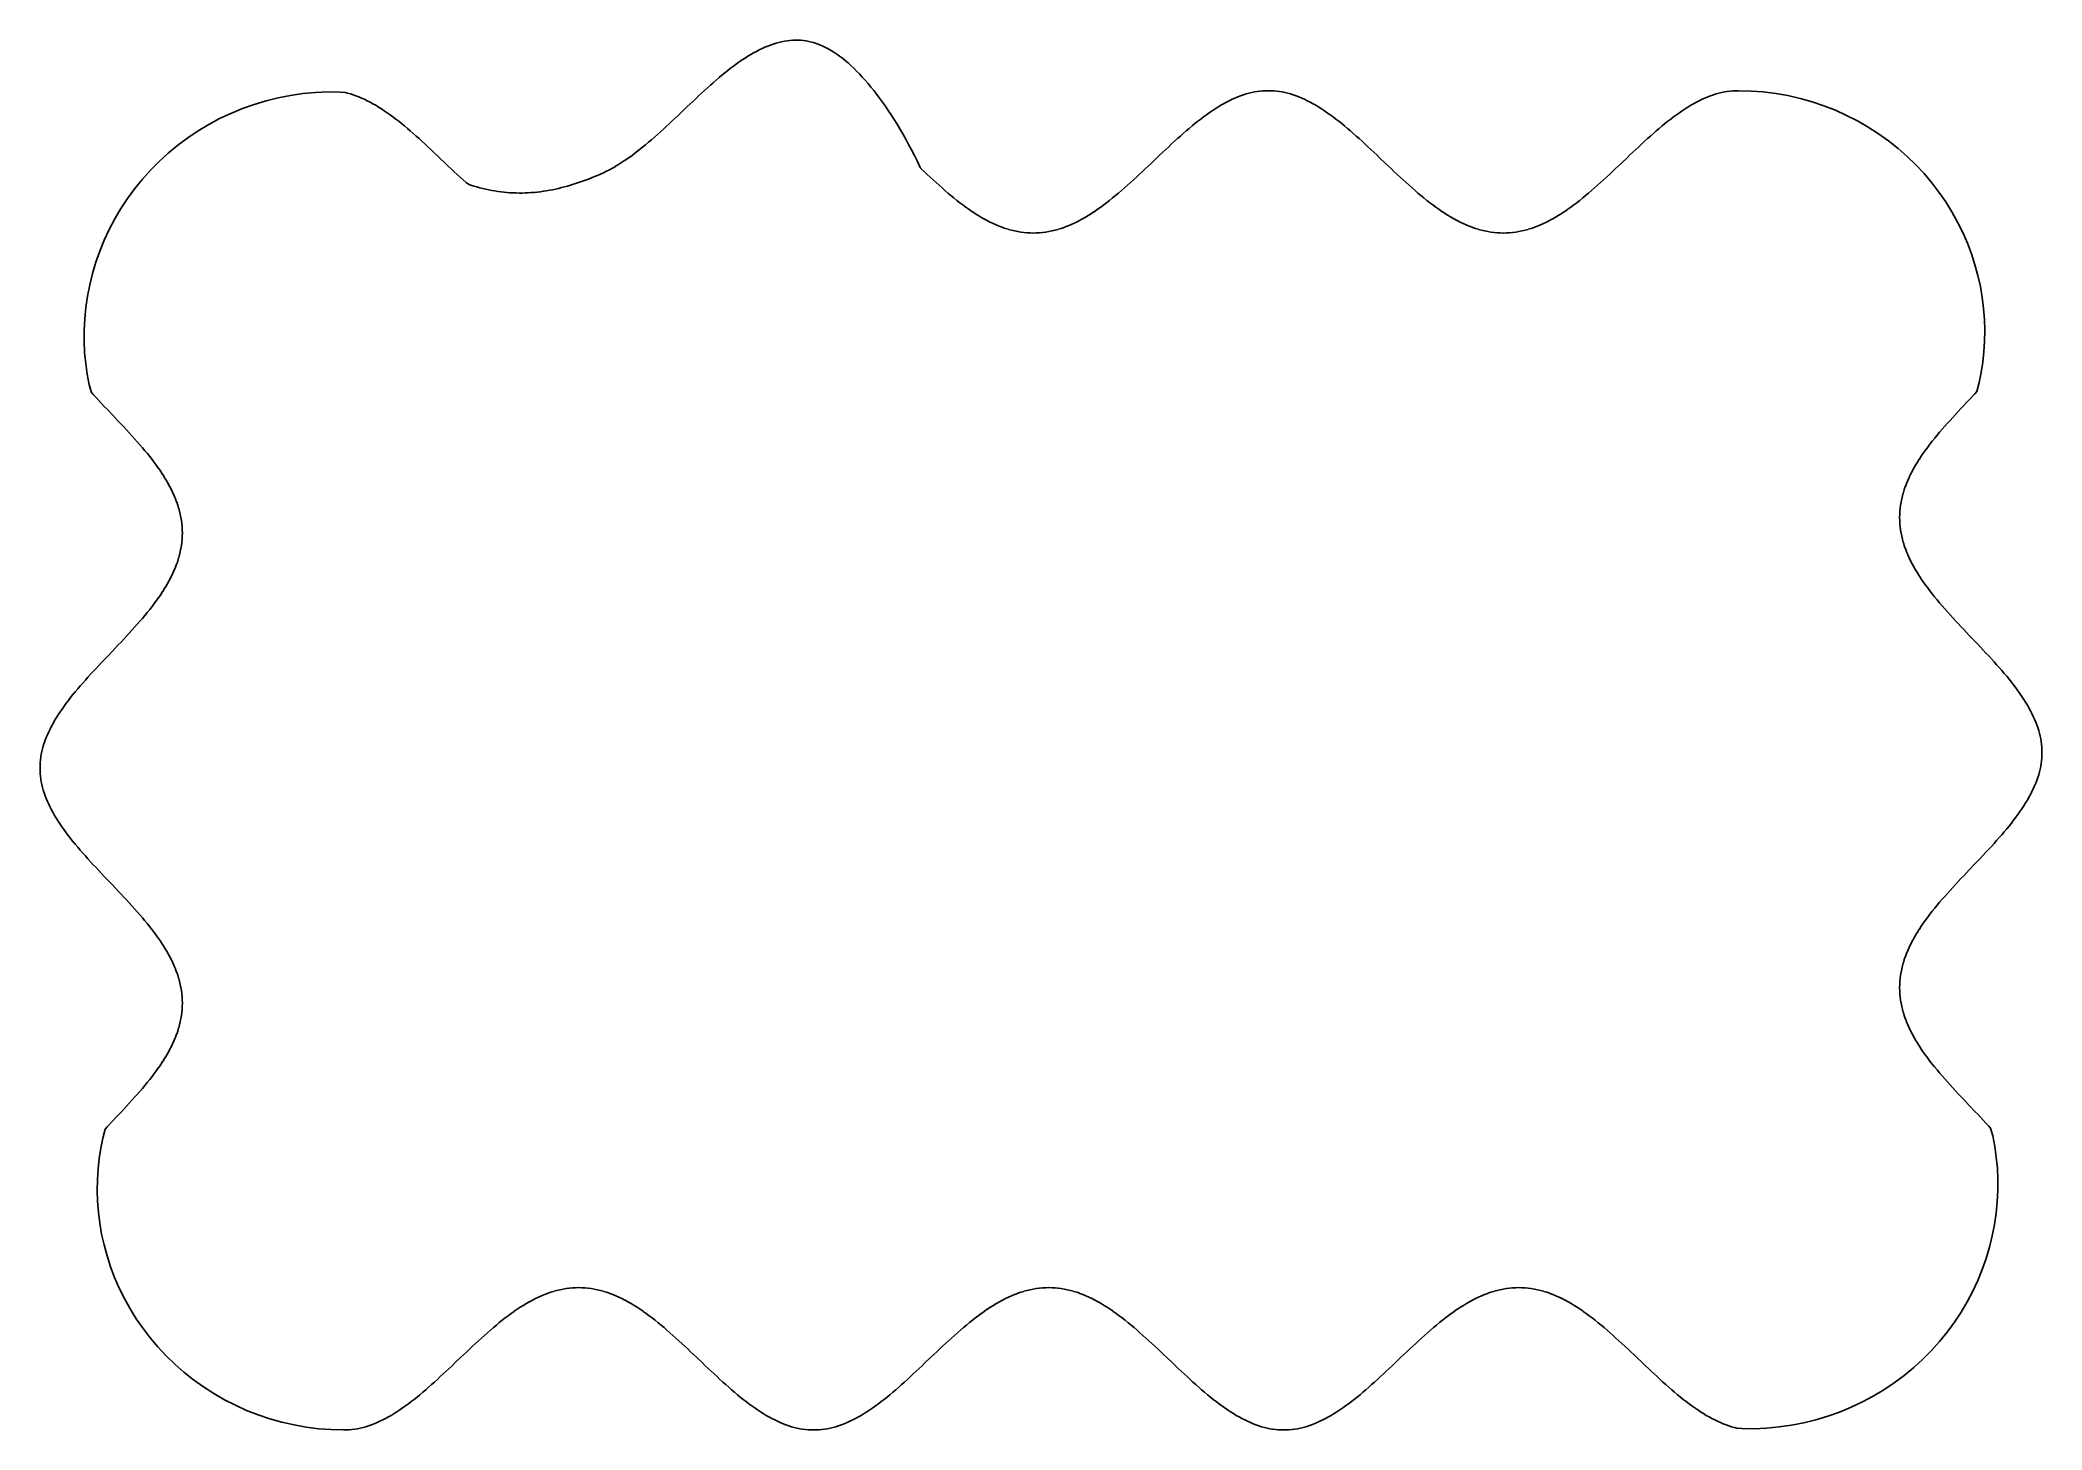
# Model space of a CAD drawing. Header units: metres. Extents: x -16.8 to 67.6, y -16.8 to 41.8.
import ezdxf

# ---------------------------------------------------------------- set-up
doc = ezdxf.new("R2010")
doc.units = ezdxf.units.M

msp = doc.modelspace()

# ---------------------------------------------------------------- linework, layer by layer
for p, q in [((13.5209, 41.3787), (13.4021, 41.3178)), ((13.6401, 41.436), (13.5209, 41.3787)), ((13.759, 41.4893), (13.6401, 41.436)), ((13.8777, 41.5386), (13.759, 41.4893)), ((13.9958, 41.5836), (13.8777, 41.5386)), ((14.1143, 41.6247), (13.9958, 41.5836)), ((14.2312, 41.6611), (14.1143, 41.6247)), ((14.3492, 41.6937), (14.2312, 41.6611)), ((14.4662, 41.7218), (14.3492, 41.6937)), ((14.5833, 41.7457), (14.4662, 41.7218)), ((14.7003, 41.7652), (14.5833, 41.7457)), ((14.8162, 41.7803), (14.7003, 41.7652)), ((14.9313, 41.7905), (14.8162, 41.7803)), ((15.0455, 41.7952), (14.9313, 41.7905)), ((15.16, 41.7944), (15.0455, 41.7952)), ((15.2745, 41.7882), (15.16, 41.7944)), ((15.3885, 41.7766), (15.2745, 41.7882)), ((15.5034, 41.7594), (15.3885, 41.7766)), ((15.6185, 41.7366), (15.5034, 41.7594)), ((15.7335, 41.7084), (15.6185, 41.7366)), ((15.8486, 41.6747), (15.7335, 41.7084)), ((15.9648, 41.6352), (15.8486, 41.6747)), ((16.0809, 41.5902), (15.9648, 41.6352)), ((16.1974, 41.5396), (16.0809, 41.5902)), ((16.3148, 41.483), (16.1974, 41.5396)), ((16.4317, 41.4213), (16.3148, 41.483)), ((16.5497, 41.3534), (16.4317, 41.4213)), ((12.3153, 40.6047), (12.1936, 40.5097)), ((12.4374, 40.6973), (12.3153, 40.6047)), ((12.5586, 40.7863), (12.4374, 40.6973)), ((12.6795, 40.8723), (12.5586, 40.7863)), ((12.8006, 40.9554), (12.6795, 40.8723)), ((12.921, 41.0347), (12.8006, 40.9554)), ((13.042, 41.1112), (12.921, 41.0347)), ((13.1619, 41.1835), (13.042, 41.1112)), ((13.2817, 41.2523), (13.1619, 41.1835)), ((13.4021, 41.3178), (13.2817, 41.2523)), ((16.6679, 41.28), (16.5497, 41.3534)), ((16.7864, 41.2009), (16.6679, 41.28)), ((16.9055, 41.116), (16.7864, 41.2009)), ((17.0246, 41.0257), (16.9055, 41.116)), ((17.1445, 40.9293), (17.0246, 41.0257)), ((17.264, 40.8279), (17.1445, 40.9293)), ((17.3842, 40.7204), (17.264, 40.8279)), ((17.5046, 40.6075), (17.3842, 40.7204)), ((17.6254, 40.4889), (17.5046, 40.6075)), ((11.3363, 39.7783), (11.2143, 39.6671)), ((11.4602, 39.8896), (11.3363, 39.7783)), ((11.5818, 39.9973), (11.4602, 39.8896)), ((11.705, 40.1046), (11.5818, 39.9973)), ((11.8272, 40.2092), (11.705, 40.1046)), ((11.9502, 40.3123), (11.8272, 40.2092)), ((12.0719, 40.4122), (11.9502, 40.3123)), ((12.1936, 40.5097), (12.0719, 40.4122)), ((17.7462, 40.3649), (17.6254, 40.4889)), ((17.8672, 40.2354), (17.7462, 40.3649)), ((17.9888, 40.0999), (17.8672, 40.2354)), ((18.11, 39.9596), (17.9888, 40.0999)), ((18.2314, 39.8138), (18.11, 39.9596)), ((18.353, 39.6624), (18.2314, 39.8138)), ((-8.26654, 38.9059), (-8.75241, 38.7053)), ((-7.77095, 39.0822), (-8.26654, 38.9059)), ((-7.26674, 39.2337), (-7.77095, 39.0822)), ((-6.75502, 39.3599), (-7.26674, 39.2337)), ((-6.23839, 39.4604), (-6.75502, 39.3599)), ((-5.71732, 39.5349), (-6.23839, 39.4604)), ((-5.19287, 39.5834), (-5.71732, 39.5349)), ((-4.66808, 39.6056), (-5.19287, 39.5834)), ((-4.14764, 39.6017), (-4.66808, 39.6056)), ((-3.94193, 39.5796), (-4.14764, 39.6017)), ((-3.83403, 39.5537), (-3.94193, 39.5796)), ((-3.71642, 39.5212), (-3.83403, 39.5537)), ((-3.59865, 39.4845), (-3.71642, 39.5212)), ((-3.48058, 39.4436), (-3.59865, 39.4845)), ((-3.3622, 39.3985), (-3.48058, 39.4436)), ((-3.24387, 39.3494), (-3.3622, 39.3985)), ((-3.12508, 39.2961), (-3.24387, 39.3494)), ((-3.00563, 39.2387), (-3.12508, 39.2961)), ((-2.88689, 39.1778), (-3.00563, 39.2387)), ((-2.76651, 39.1123), (-2.88689, 39.1778)), ((-2.64667, 39.0435), (-2.76651, 39.1123)), ((-2.52676, 38.9712), (-2.64667, 39.0435)), ((-2.40576, 38.8947), (-2.52676, 38.9712)), ((-2.2854, 38.8154), (-2.40576, 38.8947)), ((10.4734, 38.9727), (10.2257, 38.7372)), ((10.597, 39.0901), (10.4734, 38.9727)), ((10.7206, 39.207), (10.597, 39.0901)), ((10.8439, 39.3233), (10.7206, 39.207)), ((10.9672, 39.4387), (10.8439, 39.3233)), ((11.0904, 39.5532), (10.9672, 39.4387)), ((11.2143, 39.6671), (11.0904, 39.5532)), ((18.4755, 39.5046), (18.353, 39.6624)), ((18.5965, 39.3435), (18.4755, 39.5046)), ((18.7196, 39.1739), (18.5965, 39.3435)), ((18.8412, 39.0009), (18.7196, 39.1739)), ((18.9629, 38.8224), (18.8412, 39.0009)), ((32.7379, 38.8947), (32.6176, 38.8154)), ((32.8589, 38.9712), (32.7379, 38.8947)), ((32.9789, 39.0435), (32.8589, 38.9712)), ((33.0987, 39.1123), (32.9789, 39.0435)), ((33.2191, 39.1778), (33.0987, 39.1123)), ((33.3378, 39.2387), (33.2191, 39.1778)), ((33.4573, 39.2961), (33.3378, 39.2387)), ((33.576, 39.3494), (33.4573, 39.2961)), ((33.6944, 39.3985), (33.576, 39.3494)), ((33.8128, 39.4436), (33.6944, 39.3985)), ((33.9313, 39.4847), (33.8128, 39.4436)), ((34.0482, 39.5211), (33.9313, 39.4847)), ((34.1662, 39.5537), (34.0482, 39.5211)), ((34.2832, 39.5818), (34.1662, 39.5537)), ((34.4002, 39.6057), (34.2832, 39.5818)), ((34.5172, 39.6252), (34.4002, 39.6057)), ((34.6334, 39.6404), (34.5172, 39.6252)), ((34.7502, 39.6512), (34.6334, 39.6404)), ((34.8668, 39.6578), (34.7502, 39.6512)), ((34.983, 39.6599), (34.8668, 39.6578)), ((35.0993, 39.6578), (34.983, 39.6599)), ((35.2159, 39.6512), (35.0993, 39.6578)), ((35.3326, 39.6404), (35.2159, 39.6512)), ((35.4489, 39.6252), (35.3326, 39.6404)), ((35.5659, 39.6057), (35.4489, 39.6252)), ((35.6829, 39.5818), (35.5659, 39.6057)), ((35.7999, 39.5537), (35.6829, 39.5818)), ((35.9175, 39.5212), (35.7999, 39.5537)), ((36.0352, 39.4845), (35.9175, 39.5212)), ((36.1533, 39.4436), (36.0352, 39.4845)), ((36.2717, 39.3985), (36.1533, 39.4436)), ((36.39, 39.3494), (36.2717, 39.3985)), ((36.5088, 39.2961), (36.39, 39.3494)), ((36.6283, 39.2387), (36.5088, 39.2961)), ((36.747, 39.1778), (36.6283, 39.2387)), ((36.8674, 39.1123), (36.747, 39.1778)), ((36.9872, 39.0435), (36.8674, 39.1123)), ((37.1071, 38.9712), (36.9872, 39.0435)), ((37.2281, 38.8947), (37.1071, 38.9712)), ((37.3485, 38.8154), (37.2281, 38.8947)), ((52.5549, 38.8947), (52.4345, 38.8154)), ((52.6759, 38.9712), (52.5549, 38.8947)), ((52.7958, 39.0435), (52.6759, 38.9712)), ((52.9156, 39.1123), (52.7958, 39.0435)), ((53.036, 39.1778), (52.9156, 39.1123)), ((53.1548, 39.2387), (53.036, 39.1778)), ((53.2742, 39.2961), (53.1548, 39.2387)), ((53.393, 39.3494), (53.2742, 39.2961)), ((53.5113, 39.3985), (53.393, 39.3494)), ((53.6297, 39.4436), (53.5113, 39.3985)), ((53.7482, 39.4847), (53.6297, 39.4436)), ((53.8651, 39.5211), (53.7482, 39.4847)), ((53.9832, 39.5537), (53.8651, 39.5211)), ((54.1001, 39.5818), (53.9832, 39.5537)), ((54.2172, 39.6057), (54.1001, 39.5818)), ((54.3342, 39.6252), (54.2172, 39.6057)), ((54.4504, 39.6404), (54.3342, 39.6252)), ((54.5671, 39.6512), (54.4504, 39.6404)), ((54.6837, 39.6578), (54.5671, 39.6512)), ((54.7994, 39.6599), (54.6837, 39.6578)), ((55.3263, 39.6468), (54.7994, 39.6599)), ((55.8517, 39.6074), (55.3263, 39.6468)), ((56.3735, 39.542), (55.8517, 39.6074)), ((56.8915, 39.4506), (56.3735, 39.542)), ((57.4033, 39.3337), (56.8915, 39.4506)), ((57.9081, 39.1917), (57.4033, 39.3337)), ((58.4044, 39.0249), (57.9081, 39.1917)), ((58.8907, 38.8341), (58.4044, 39.0249)), ((59.3661, 38.6198), (58.8907, 38.8341)), ((-9.68967, 38.2336), (-10.1386, 37.9638)), ((-9.22748, 38.4808), (-9.68967, 38.2336)), ((-8.75241, 38.7053), (-9.22748, 38.4808)), ((-2.16425, 38.7323), (-2.2854, 38.8154)), ((-2.04333, 38.6463), (-2.16425, 38.7323)), ((-1.92216, 38.5573), (-2.04333, 38.6463)), ((-1.80011, 38.4647), (-1.92216, 38.5573)), ((-1.67834, 38.3697), (-1.80011, 38.4647)), ((-1.55664, 38.2722), (-1.67834, 38.3697)), ((-1.43495, 38.1723), (-1.55664, 38.2722)), ((-1.31194, 38.0692), (-1.43495, 38.1723)), ((-1.18976, 37.9646), (-1.31194, 38.0692)), ((9.47948, 38.0378), (9.35468, 37.9242)), ((9.60414, 38.1525), (9.47948, 38.0378)), ((9.72868, 38.2682), (9.60414, 38.1525)), ((9.8531, 38.3847), (9.72868, 38.2682)), ((9.97742, 38.5018), (9.8531, 38.3847)), ((10.1016, 38.6194), (9.97742, 38.5018)), ((10.2257, 38.7372), (10.1016, 38.6194)), ((19.0858, 38.6365), (18.9629, 38.8224)), ((19.2078, 38.4461), (19.0858, 38.6365)), ((19.3305, 38.2488), (19.2078, 38.4461)), ((19.453, 38.0455), (19.3305, 38.2488)), ((19.5752, 37.8367), (19.453, 38.0455)), ((31.6441, 38.0692), (31.5219, 37.9646)), ((31.7671, 38.1723), (31.6441, 38.0692)), ((31.8888, 38.2722), (31.7671, 38.1723)), ((32.0105, 38.3697), (31.8888, 38.2722)), ((32.1323, 38.4647), (32.0105, 38.3697)), ((32.2543, 38.5573), (32.1323, 38.4647)), ((32.3755, 38.6463), (32.2543, 38.5573)), ((32.4964, 38.7323), (32.3755, 38.6463)), ((32.6176, 38.8154), (32.4964, 38.7323)), ((37.4697, 38.7323), (37.3485, 38.8154)), ((37.5906, 38.6463), (37.4697, 38.7323)), ((37.7117, 38.5573), (37.5906, 38.6463)), ((37.8338, 38.4647), (37.7117, 38.5573)), ((37.9556, 38.3697), (37.8338, 38.4647)), ((38.0773, 38.2722), (37.9556, 38.3697)), ((38.1989, 38.1723), (38.0773, 38.2722)), ((38.322, 38.0692), (38.1989, 38.1723)), ((38.4441, 37.9646), (38.322, 38.0692)), ((51.4611, 38.0692), (51.3389, 37.9646)), ((51.5841, 38.1723), (51.4611, 38.0692)), ((51.7058, 38.2722), (51.5841, 38.1723)), ((51.8275, 38.3697), (51.7058, 38.2722)), ((51.9492, 38.4647), (51.8275, 38.3697)), ((52.0713, 38.5573), (51.9492, 38.4647)), ((52.1925, 38.6463), (52.0713, 38.5573)), ((52.3134, 38.7323), (52.1925, 38.6463)), ((52.4345, 38.8154), (52.3134, 38.7323)), ((59.8286, 38.3829), (59.3661, 38.6198)), ((60.278, 38.1238), (59.8286, 38.3829)), ((60.7124, 37.8438), (60.278, 38.1238)), ((-10.9903, 37.3613), (-11.3913, 37.0301)), ((-10.5721, 37.673), (-10.9903, 37.3613)), ((-10.1386, 37.9638), (-10.5721, 37.673)), ((-1.06657, 37.8573), (-1.18976, 37.9646)), ((-0.94487, 37.7495), (-1.06657, 37.8573)), ((-0.82115, 37.6383), (-0.94487, 37.7495)), ((-0.69905, 37.5271), (-0.82115, 37.6383)), ((-0.5752, 37.4132), (-0.69905, 37.5271)), ((-0.45203, 37.2987), (-0.5752, 37.4132)), ((-0.32873, 37.1833), (-0.45203, 37.2987)), ((-0.20569, 37.0674), (-0.32873, 37.1833)), ((8.47705, 37.1756), (8.351, 37.0773)), ((8.60289, 37.2764), (8.47705, 37.1756)), ((8.72859, 37.3795), (8.60289, 37.2764)), ((8.8541, 37.4848), (8.72859, 37.3795)), ((8.97948, 37.5921), (8.8541, 37.4848)), ((9.10468, 37.7012), (8.97948, 37.5921)), ((9.22974, 37.8119), (9.10468, 37.7012)), ((9.35468, 37.9242), (9.22974, 37.8119)), ((19.6982, 37.6197), (19.5752, 37.8367)), ((19.8206, 37.3967), (19.6982, 37.6197)), ((19.9429, 37.1667), (19.8206, 37.3967)), ((20.0656, 36.9281), (19.9429, 37.1667)), ((30.6609, 37.1833), (30.5375, 37.067)), ((30.7842, 37.2987), (30.6609, 37.1833)), ((30.9074, 37.4132), (30.7842, 37.2987)), ((31.0312, 37.5271), (30.9074, 37.4132)), ((31.1533, 37.6383), (31.0312, 37.5271)), ((31.2772, 37.7496), (31.1533, 37.6383)), ((31.3988, 37.8573), (31.2772, 37.7496)), ((31.5219, 37.9646), (31.3988, 37.8573)), ((38.5673, 37.8573), (38.4441, 37.9646)), ((38.689, 37.7495), (38.5673, 37.8573)), ((38.8127, 37.6383), (38.689, 37.7495)), ((38.9348, 37.5271), (38.8127, 37.6383)), ((39.0587, 37.4132), (38.9348, 37.5271)), ((39.1819, 37.2987), (39.0587, 37.4132)), ((39.3052, 37.1833), (39.1819, 37.2987)), ((39.4286, 37.067), (39.3052, 37.1833)), ((50.4779, 37.1833), (50.3545, 37.067)), ((50.6012, 37.2987), (50.4779, 37.1833)), ((50.7243, 37.4132), (50.6012, 37.2987)), ((50.8482, 37.5271), (50.7243, 37.4132)), ((50.9703, 37.6383), (50.8482, 37.5271)), ((51.0941, 37.7496), (50.9703, 37.6383)), ((51.2157, 37.8573), (51.0941, 37.7496)), ((51.3389, 37.9646), (51.2157, 37.8573)), ((61.1308, 37.5438), (60.7124, 37.8438)), ((61.5326, 37.2245), (61.1308, 37.5438)), ((61.9167, 36.8871), (61.5326, 37.2245)), ((-12.1381, 36.3136), (-12.4822, 35.9306)), ((-11.7741, 36.6807), (-12.1381, 36.3136)), ((-11.3913, 37.0301), (-11.7741, 36.6807)), ((-0.08185, 36.9501), (-0.20569, 37.0674)), ((0.04179, 36.8327), (-0.08185, 36.9501)), ((0.2894, 36.5973), (0.04179, 36.8327)), ((0.41336, 36.4796), (0.2894, 36.5973)), ((0.53744, 36.3621), (0.41336, 36.4796)), ((0.66164, 36.2451), (0.53744, 36.3621)), ((7.2067, 36.3276), (7.08284, 36.2641)), ((7.211, 36.3299), (7.2067, 36.3276)), ((7.33485, 36.3972), (7.211, 36.3299)), ((7.33888, 36.3995), (7.33485, 36.3972)), ((7.46274, 36.4706), (7.33888, 36.3995)), ((7.46649, 36.4728), (7.46274, 36.4706)), ((7.59035, 36.5475), (7.46649, 36.4728)), ((7.59384, 36.5497), (7.59035, 36.5475)), ((7.7177, 36.6279), (7.59384, 36.5497)), ((7.72095, 36.6301), (7.7177, 36.6279)), ((7.8448, 36.7117), (7.72095, 36.6301)), ((7.84782, 36.7137), (7.8448, 36.7117)), ((7.97168, 36.7986), (7.84782, 36.7137)), ((7.97447, 36.8006), (7.97168, 36.7986)), ((8.09833, 36.8887), (7.97447, 36.8006)), ((8.10091, 36.8905), (8.09833, 36.8887)), ((8.22714, 36.9834), (8.10091, 36.8905)), ((8.351, 37.0773), (8.22714, 36.9834)), ((20.1882, 36.6812), (20.0656, 36.9281)), ((20.3115, 36.4236), (20.1882, 36.6812)), ((20.3173, 36.4124), (20.3115, 36.4236)), ((20.3277, 36.3957), (20.3173, 36.4124)), ((20.3397, 36.3802), (20.3277, 36.3957)), ((20.3531, 36.3659), (20.3397, 36.3802)), ((20.477, 36.2466), (20.3531, 36.3659)), ((29.7944, 36.3618), (29.6701, 36.2447)), ((29.9186, 36.4794), (29.7944, 36.3618)), ((30.0426, 36.5972), (29.9186, 36.4794)), ((30.2904, 36.8327), (30.0426, 36.5972)), ((30.414, 36.9501), (30.2904, 36.8327)), ((30.5375, 37.067), (30.414, 36.9501)), ((39.5521, 36.9501), (39.4286, 37.067)), ((39.6757, 36.8327), (39.5521, 36.9501)), ((39.9233, 36.5973), (39.6757, 36.8327)), ((40.0473, 36.4796), (39.9233, 36.5973)), ((40.1714, 36.3621), (40.0473, 36.4796)), ((40.2955, 36.2451), (40.1714, 36.3621)), ((49.6113, 36.3618), (49.487, 36.2447)), ((49.7355, 36.4794), (49.6113, 36.3618)), ((49.8596, 36.5972), (49.7355, 36.4794)), ((50.1073, 36.8327), (49.8596, 36.5972)), ((50.2309, 36.9501), (50.1073, 36.8327)), ((50.3545, 37.067), (50.2309, 36.9501)), ((62.2819, 36.5329), (61.9167, 36.8871)), ((62.628, 36.1625), (62.2819, 36.5329)), ((-12.8058, 35.5324), (-13.1082, 35.1201)), ((-12.4822, 35.9306), (-12.8058, 35.5324)), ((0.78595, 36.1287), (0.66164, 36.2451)), ((0.91037, 36.0131), (0.78595, 36.1287)), ((1.03491, 35.8985), (0.91037, 36.0131)), ((1.15958, 35.785), (1.03491, 35.8985)), ((1.16766, 35.7781), (1.15958, 35.785)), ((1.18346, 35.7664), (1.16766, 35.7781)), ((1.20032, 35.7563), (1.18346, 35.7664)), ((1.32419, 35.6905), (1.20032, 35.7563)), ((1.34421, 35.6812), (1.32419, 35.6905)), ((1.36278, 35.6749), (1.34421, 35.6812)), ((1.48888, 35.6386), (1.36278, 35.6749)), ((1.61273, 35.6045), (1.48888, 35.6386)), ((1.73912, 35.5715), (1.61273, 35.6045)), ((1.86867, 35.5396), (1.73912, 35.5715)), ((1.99252, 35.5112), (1.86867, 35.5396)), ((2.12285, 35.4834), (1.99252, 35.5112)), ((2.2467, 35.4592), (2.12285, 35.4834)), ((2.2502, 35.4585), (2.2467, 35.4592)), ((2.37405, 35.4366), (2.2502, 35.4585)), ((4.67274, 35.4618), (4.54889, 35.4402)), ((4.79988, 35.4862), (4.67274, 35.4618)), ((4.80309, 35.4868), (4.79988, 35.4862)), ((4.93007, 35.5134), (4.80309, 35.4868)), ((5.05392, 35.5413), (4.93007, 35.5134)), ((5.18077, 35.572), (5.05392, 35.5413)), ((5.31042, 35.6055), (5.18077, 35.572)), ((5.43706, 35.6402), (5.31042, 35.6055)), ((5.56091, 35.676), (5.43706, 35.6402)), ((5.69006, 35.7153), (5.56091, 35.676)), ((5.81392, 35.7549), (5.69006, 35.7153)), ((5.94034, 35.7972), (5.81392, 35.7549)), ((6.06668, 35.8413), (5.94034, 35.7972)), ((6.19295, 35.8872), (6.06668, 35.8413)), ((6.31917, 35.935), (6.19295, 35.8872)), ((6.44534, 35.9844), (6.31917, 35.935)), ((6.57146, 36.0356), (6.44534, 35.9844)), ((6.69751, 36.0886), (6.57146, 36.0356)), ((6.82602, 36.1444), (6.69751, 36.0886)), ((6.94987, 36.2001), (6.82602, 36.1444)), ((6.95442, 36.2023), (6.94987, 36.2001)), ((7.07828, 36.2618), (6.95442, 36.2023)), ((7.08284, 36.2641), (7.07828, 36.2618)), ((20.6029, 36.1287), (20.477, 36.2466)), ((20.7273, 36.0131), (20.6029, 36.1287)), ((20.8519, 35.8985), (20.7273, 36.0131)), ((20.9765, 35.785), (20.8519, 35.8985)), ((21.1014, 35.6729), (20.9765, 35.785)), ((21.2263, 35.5622), (21.1014, 35.6729)), ((21.3513, 35.4532), (21.2263, 35.5622)), ((21.4765, 35.3461), (21.3513, 35.4532)), ((28.7964, 35.4521), (28.6711, 35.3448)), ((28.9216, 35.5612), (28.7964, 35.4521)), ((29.0467, 35.6719), (28.9216, 35.5612)), ((29.1716, 35.7842), (29.0467, 35.6719)), ((29.2964, 35.8978), (29.1716, 35.7842)), ((29.4211, 36.0125), (29.2964, 35.8978)), ((29.5456, 36.1282), (29.4211, 36.0125)), ((29.6701, 36.2447), (29.5456, 36.1282)), ((40.4199, 36.1287), (40.2955, 36.2451)), ((40.5443, 36.0131), (40.4199, 36.1287)), ((40.6688, 35.8985), (40.5443, 36.0131)), ((40.7935, 35.785), (40.6688, 35.8985)), ((40.9183, 35.6729), (40.7935, 35.785)), ((41.0432, 35.5622), (40.9183, 35.6729)), ((41.1683, 35.4532), (41.0432, 35.5622)), ((41.2935, 35.3461), (41.1683, 35.4532)), ((48.6134, 35.4521), (48.488, 35.3448)), ((48.7386, 35.5612), (48.6134, 35.4521)), ((48.8636, 35.6719), (48.7386, 35.5612)), ((48.9886, 35.7842), (48.8636, 35.6719)), ((49.1134, 35.8978), (48.9886, 35.7842)), ((49.2381, 36.0125), (49.1134, 35.8978)), ((49.3626, 36.1282), (49.2381, 36.0125)), ((49.487, 36.2447), (49.3626, 36.1282)), ((62.9536, 35.7779), (62.628, 36.1625)), ((63.2586, 35.3795), (62.9536, 35.7779)), ((-13.3888, 34.6954), (-13.6469, 34.2595)), ((-13.1082, 35.1201), (-13.3888, 34.6954)), ((2.50156, 35.4164), (2.37405, 35.4366)), ((2.50533, 35.4159), (2.50156, 35.4164)), ((2.62918, 35.3987), (2.50533, 35.4159)), ((2.63304, 35.3982), (2.62918, 35.3987)), ((2.7569, 35.3835), (2.63304, 35.3982)), ((2.76085, 35.3831), (2.7569, 35.3835)), ((2.8847, 35.3708), (2.76085, 35.3831)), ((2.88872, 35.3705), (2.8847, 35.3708)), ((3.01257, 35.3608), (2.88872, 35.3705)), ((3.01666, 35.3605), (3.01257, 35.3608)), ((3.14052, 35.3533), (3.01666, 35.3605)), ((3.14456, 35.3531), (3.14052, 35.3533)), ((3.26842, 35.3485), (3.14456, 35.3531)), ((3.27251, 35.3484), (3.26842, 35.3485)), ((3.39636, 35.3463), (3.27251, 35.3484)), ((3.40044, 35.3463), (3.39636, 35.3463)), ((3.52429, 35.3467), (3.40044, 35.3463)), ((3.52832, 35.3467), (3.52429, 35.3467)), ((3.65218, 35.3496), (3.52832, 35.3467)), ((3.65616, 35.3498), (3.65218, 35.3496)), ((3.78001, 35.3552), (3.65616, 35.3498)), ((3.78395, 35.3554), (3.78001, 35.3552)), ((3.90781, 35.3632), (3.78395, 35.3554)), ((3.91164, 35.3635), (3.90781, 35.3632)), ((4.03549, 35.3737), (3.91164, 35.3635)), ((4.03929, 35.3741), (4.03549, 35.3737)), ((4.16315, 35.3867), (4.03929, 35.3741)), ((4.16682, 35.3871), (4.16315, 35.3867)), ((4.29068, 35.402), (4.16682, 35.3871)), ((4.29427, 35.4025), (4.29068, 35.402)), ((4.41812, 35.4196), (4.29427, 35.4025)), ((4.4216, 35.4202), (4.41812, 35.4196)), ((4.54546, 35.4396), (4.4216, 35.4202)), ((4.54889, 35.4402), (4.54546, 35.4396)), ((21.6019, 35.2409), (21.4765, 35.3461)), ((21.7274, 35.1379), (21.6019, 35.2409)), ((21.8531, 35.0372), (21.7274, 35.1379)), ((21.979, 34.939), (21.8531, 35.0372)), ((22.105, 34.8434), (21.979, 34.939)), ((22.2313, 34.7505), (22.105, 34.8434)), ((22.2338, 34.7487), (22.2313, 34.7505)), ((22.3577, 34.6606), (22.2338, 34.7487)), ((22.3605, 34.6586), (22.3577, 34.6606)), ((22.4843, 34.5737), (22.3605, 34.6586)), ((27.7886, 34.6586), (27.6648, 34.5737)), ((27.7914, 34.6606), (27.7886, 34.6586)), ((27.9153, 34.7487), (27.7914, 34.6606)), ((27.9179, 34.7505), (27.9153, 34.7487)), ((28.0441, 34.8434), (27.9179, 34.7505)), ((28.168, 34.9373), (28.0441, 34.8434)), ((28.294, 35.0356), (28.168, 34.9373)), ((28.4198, 35.1364), (28.294, 35.0356)), ((28.5455, 35.2395), (28.4198, 35.1364)), ((28.6711, 35.3448), (28.5455, 35.2395)), ((41.4189, 35.2409), (41.2935, 35.3461)), ((41.5444, 35.1379), (41.4189, 35.2409)), ((41.6701, 35.0372), (41.5444, 35.1379)), ((41.7959, 34.939), (41.6701, 35.0372)), ((41.922, 34.8434), (41.7959, 34.939)), ((42.0482, 34.7505), (41.922, 34.8434)), ((42.0508, 34.7487), (42.0482, 34.7505)), ((42.1747, 34.6606), (42.0508, 34.7487)), ((42.1774, 34.6586), (42.1747, 34.6606)), ((42.3013, 34.5737), (42.1774, 34.6586)), ((47.6056, 34.6586), (47.4817, 34.5737)), ((47.6084, 34.6606), (47.6056, 34.6586)), ((47.7322, 34.7487), (47.6084, 34.6606)), ((47.7348, 34.7505), (47.7322, 34.7487)), ((47.8611, 34.8434), (47.7348, 34.7505)), ((47.9849, 34.9373), (47.8611, 34.8434)), ((48.111, 35.0356), (47.9849, 34.9373)), ((48.2368, 35.1364), (48.111, 35.0356)), ((48.3625, 35.2395), (48.2368, 35.1364)), ((48.488, 35.3448), (48.3625, 35.2395)), ((63.5422, 34.969), (63.2586, 35.3795)), ((63.804, 34.5475), (63.5422, 34.969)), ((-13.8822, 33.8135), (-14.0941, 33.3591)), ((-13.6469, 34.2595), (-13.8822, 33.8135)), ((22.4874, 34.5717), (22.4843, 34.5737)), ((22.6112, 34.4901), (22.4874, 34.5717)), ((22.6145, 34.4879), (22.6112, 34.4901)), ((22.7383, 34.4097), (22.6145, 34.4879)), ((22.7418, 34.4075), (22.7383, 34.4097)), ((22.8657, 34.3328), (22.7418, 34.4075)), ((22.8694, 34.3306), (22.8657, 34.3328)), ((22.9933, 34.2595), (22.8694, 34.3306)), ((22.9973, 34.2572), (22.9933, 34.2595)), ((23.1212, 34.1899), (22.9973, 34.2572)), ((23.1255, 34.1876), (23.1212, 34.1899)), ((23.2493, 34.1241), (23.1255, 34.1876)), ((23.2539, 34.1218), (23.2493, 34.1241)), ((23.3777, 34.0623), (23.2539, 34.1218)), ((23.3826, 34.06), (23.3777, 34.0623)), ((23.5065, 34.0045), (23.3826, 34.06)), ((23.5116, 34.0022), (23.5065, 34.0045)), ((23.6355, 33.9508), (23.5116, 34.0022)), ((23.6409, 33.9487), (23.6355, 33.9508)), ((23.7648, 33.9015), (23.6409, 33.9487)), ((23.7705, 33.8994), (23.7648, 33.9015)), ((23.8944, 33.8564), (23.7705, 33.8994)), ((23.9003, 33.8545), (23.8944, 33.8564)), ((24.0242, 33.8159), (23.9003, 33.8545)), ((24.0305, 33.814), (24.0242, 33.8159)), ((24.1543, 33.7798), (24.0305, 33.814)), ((24.1609, 33.7782), (24.1543, 33.7798)), ((24.2847, 33.7484), (24.1609, 33.7782)), ((25.9882, 33.7782), (25.8644, 33.7484)), ((25.9948, 33.7798), (25.9882, 33.7782)), ((26.1186, 33.814), (25.9948, 33.7798)), ((26.1249, 33.8159), (26.1186, 33.814)), ((26.2488, 33.8545), (26.1249, 33.8159)), ((26.2548, 33.8564), (26.2488, 33.8545)), ((26.3786, 33.8994), (26.2548, 33.8564)), ((26.3844, 33.9015), (26.3786, 33.8994)), ((26.5082, 33.9487), (26.3844, 33.9015)), ((26.5137, 33.9508), (26.5082, 33.9487)), ((26.6375, 34.0022), (26.5137, 33.9508)), ((26.6427, 34.0045), (26.6375, 34.0022)), ((26.7665, 34.06), (26.6427, 34.0045)), ((26.7714, 34.0623), (26.7665, 34.06)), ((26.8952, 34.1218), (26.7714, 34.0623)), ((26.8998, 34.1241), (26.8952, 34.1218)), ((27.0237, 34.1876), (26.8998, 34.1241)), ((27.028, 34.1899), (27.0237, 34.1876)), ((27.1518, 34.2572), (27.028, 34.1899)), ((27.1558, 34.2595), (27.1518, 34.2572)), ((27.2797, 34.3306), (27.1558, 34.2595)), ((27.2834, 34.3328), (27.2797, 34.3306)), ((27.4073, 34.4075), (27.2834, 34.3328)), ((27.4108, 34.4097), (27.4073, 34.4075)), ((27.5347, 34.4879), (27.4108, 34.4097)), ((27.5379, 34.4901), (27.5347, 34.4879)), ((27.6618, 34.5717), (27.5379, 34.4901)), ((27.6648, 34.5737), (27.6618, 34.5717)), ((42.3043, 34.5717), (42.3013, 34.5737)), ((42.4282, 34.4901), (42.3043, 34.5717)), ((42.4314, 34.4879), (42.4282, 34.4901)), ((42.5553, 34.4097), (42.4314, 34.4879)), ((42.5588, 34.4075), (42.5553, 34.4097)), ((42.6826, 34.3328), (42.5588, 34.4075)), ((42.6864, 34.3306), (42.6826, 34.3328)), ((42.8102, 34.2595), (42.6864, 34.3306)), ((42.8143, 34.2572), (42.8102, 34.2595)), ((42.9381, 34.1899), (42.8143, 34.2572)), ((42.9424, 34.1876), (42.9381, 34.1899)), ((43.0663, 34.1241), (42.9424, 34.1876)), ((43.0708, 34.1218), (43.0663, 34.1241)), ((43.1947, 34.0623), (43.0708, 34.1218)), ((43.1996, 34.06), (43.1947, 34.0623)), ((43.3234, 34.0045), (43.1996, 34.06)), ((43.3286, 34.0022), (43.3234, 34.0045)), ((43.4524, 33.9508), (43.3286, 34.0022)), ((43.4579, 33.9487), (43.4524, 33.9508)), ((43.5817, 33.9015), (43.4579, 33.9487)), ((43.5875, 33.8994), (43.5817, 33.9015)), ((43.7113, 33.8564), (43.5875, 33.8994)), ((43.7173, 33.8545), (43.7113, 33.8564)), ((43.8412, 33.8159), (43.7173, 33.8545)), ((43.8474, 33.814), (43.8412, 33.8159)), ((43.9713, 33.7798), (43.8474, 33.814)), ((43.9778, 33.7782), (43.9713, 33.7798)), ((44.1017, 33.7484), (43.9778, 33.7782)), ((45.8052, 33.7782), (45.6813, 33.7484)), ((45.8117, 33.7798), (45.8052, 33.7782)), ((45.9356, 33.814), (45.8117, 33.7798)), ((45.9419, 33.8159), (45.9356, 33.814)), ((46.0657, 33.8545), (45.9419, 33.8159)), ((46.0717, 33.8564), (46.0657, 33.8545)), ((46.1956, 33.8994), (46.0717, 33.8564)), ((46.2013, 33.9015), (46.1956, 33.8994)), ((46.3252, 33.9487), (46.2013, 33.9015)), ((46.3306, 33.9508), (46.3252, 33.9487)), ((46.4545, 34.0022), (46.3306, 33.9508)), ((46.4596, 34.0045), (46.4545, 34.0022)), ((46.5835, 34.06), (46.4596, 34.0045)), ((46.5883, 34.0623), (46.5835, 34.06)), ((46.7122, 34.1218), (46.5883, 34.0623)), ((46.7168, 34.1241), (46.7122, 34.1218)), ((46.8406, 34.1876), (46.7168, 34.1241)), ((46.8449, 34.1899), (46.8406, 34.1876)), ((46.9688, 34.2572), (46.8449, 34.1899)), ((46.9728, 34.2595), (46.9688, 34.2572)), ((47.0966, 34.3306), (46.9728, 34.2595)), ((47.1004, 34.3328), (47.0966, 34.3306)), ((47.2243, 34.4075), (47.1004, 34.3328)), ((47.2278, 34.4097), (47.2243, 34.4075)), ((47.3516, 34.4879), (47.2278, 34.4097)), ((47.3549, 34.4901), (47.3516, 34.4879)), ((47.4787, 34.5717), (47.3549, 34.4901)), ((47.4817, 34.5737), (47.4787, 34.5717)), ((64.0433, 34.1168), (63.804, 34.5475)), ((64.2604, 33.6771), (64.0433, 34.1168)), ((-14.0941, 33.3591), (-14.2828, 32.8971)), ((24.2915, 33.7469), (24.2847, 33.7484)), ((24.4153, 33.7217), (24.2915, 33.7469)), ((24.4223, 33.7204), (24.4153, 33.7217)), ((24.5462, 33.6997), (24.4223, 33.7204)), ((24.5533, 33.6986), (24.5462, 33.6997)), ((24.6771, 33.6825), (24.5533, 33.6986)), ((24.6844, 33.6816), (24.6771, 33.6825)), ((24.8083, 33.6701), (24.6844, 33.6816)), ((24.8156, 33.6696), (24.8083, 33.6701)), ((24.9395, 33.6626), (24.8156, 33.6696)), ((24.947, 33.6623), (24.9395, 33.6626)), ((25.0708, 33.66), (24.947, 33.6623)), ((25.0783, 33.66), (25.0708, 33.66)), ((25.2021, 33.6623), (25.0783, 33.66)), ((25.2096, 33.6626), (25.2021, 33.6623)), ((25.3335, 33.6696), (25.2096, 33.6626)), ((25.3408, 33.6701), (25.3335, 33.6696)), ((25.4647, 33.6816), (25.3408, 33.6701)), ((25.472, 33.6825), (25.4647, 33.6816)), ((25.5958, 33.6986), (25.472, 33.6825)), ((25.603, 33.6997), (25.5958, 33.6986)), ((25.7268, 33.7204), (25.603, 33.6997)), ((25.7338, 33.7217), (25.7268, 33.7204)), ((25.8577, 33.7469), (25.7338, 33.7217)), ((25.8644, 33.7484), (25.8577, 33.7469)), ((44.1084, 33.7469), (44.1017, 33.7484)), ((44.2323, 33.7217), (44.1084, 33.7469)), ((44.2393, 33.7204), (44.2323, 33.7217)), ((44.3631, 33.6997), (44.2393, 33.7204)), ((44.3702, 33.6986), (44.3631, 33.6997)), ((44.4941, 33.6825), (44.3702, 33.6986)), ((44.5014, 33.6816), (44.4941, 33.6825)), ((44.6252, 33.6701), (44.5014, 33.6816)), ((44.6326, 33.6696), (44.6252, 33.6701)), ((44.7565, 33.6626), (44.6326, 33.6696)), ((44.7639, 33.6623), (44.7565, 33.6626)), ((44.8878, 33.66), (44.7639, 33.6623)), ((44.8952, 33.66), (44.8878, 33.66)), ((45.0191, 33.6623), (44.8952, 33.66)), ((45.0266, 33.6626), (45.0191, 33.6623)), ((45.1504, 33.6696), (45.0266, 33.6626)), ((45.1578, 33.6701), (45.1504, 33.6696)), ((45.2816, 33.6816), (45.1578, 33.6701)), ((45.2889, 33.6825), (45.2816, 33.6816)), ((45.4128, 33.6986), (45.2889, 33.6825)), ((45.4199, 33.6997), (45.4128, 33.6986)), ((45.5438, 33.7204), (45.4199, 33.6997)), ((45.5508, 33.7217), (45.5438, 33.7204)), ((45.6746, 33.7469), (45.5508, 33.7217)), ((45.6813, 33.7484), (45.6746, 33.7469)), ((64.4547, 33.2307), (64.2604, 33.6771)), ((64.6259, 32.7786), (64.4547, 33.2307)), ((-14.4477, 32.4292), (-14.5888, 31.9567)), ((-14.2828, 32.8971), (-14.4477, 32.4292)), ((64.7743, 32.3217), (64.6259, 32.7786)), ((64.8996, 31.8624), (64.7743, 32.3217)), ((-14.706, 31.4811), (-14.7997, 31.003)), ((-14.5888, 31.9567), (-14.706, 31.4811)), ((65.0022, 31.4002), (64.8996, 31.8624)), ((65.082, 30.9379), (65.0022, 31.4002)), ((-14.8696, 30.5247), (-14.9161, 30.0468)), ((-14.7997, 31.003), (-14.8696, 30.5247)), ((65.1393, 30.4761), (65.082, 30.9379)), ((65.1747, 30.0157), (65.1393, 30.4761)), ((-14.9396, 29.5708), (-14.9403, 29.0977)), ((-14.9161, 30.0468), (-14.9396, 29.5708)), ((65.1882, 29.5586), (65.1747, 30.0157)), ((65.1805, 29.1054), (65.1882, 29.5586)), ((-14.9403, 29.0977), (-14.9187, 28.6291)), ((65.152, 28.6571), (65.1805, 29.1054)), ((-14.9187, 28.6291), (-14.8754, 28.1657)), ((-14.8754, 28.1657), (-14.8108, 27.7087)), ((65.035, 27.7793), (65.1033, 28.2145)), ((65.1033, 28.2145), (65.152, 28.6571)), ((-14.8108, 27.7087), (-14.7263, 27.2629)), ((-14.7263, 27.2629), (-14.6346, 26.9343)), ((64.8528, 26.9741), (64.9479, 27.3518)), ((64.9479, 27.3518), (65.035, 27.7793)), ((-14.6346, 26.9343), (-14.5532, 26.8459)), ((-14.5532, 26.8459), (-14.4387, 26.7227)), ((-14.4387, 26.7227), (-14.3237, 26.5998)), ((-14.3237, 26.5998), (-14.2074, 26.4763)), ((-14.2074, 26.4763), (-14.0903, 26.3527)), ((-14.0903, 26.3527), (-13.9728, 26.2289)), ((-13.9728, 26.2289), (-13.7372, 25.9811)), ((64.0687, 26.1355), (64.1851, 26.2599)), ((64.1851, 26.2599), (64.3021, 26.3841)), ((64.3021, 26.3841), (64.4196, 26.5081)), ((64.4196, 26.5081), (64.5373, 26.6321)), ((64.5373, 26.6321), (64.7691, 26.8759)), ((64.7691, 26.8759), (64.8528, 26.9741)), ((-13.7372, 25.9811), (-13.6194, 25.857)), ((-13.6194, 25.857), (-13.5018, 25.7328)), ((-13.5018, 25.7328), (-13.3847, 25.6085)), ((-13.3847, 25.6085), (-13.2682, 25.4841)), ((-13.2682, 25.4841), (-13.1525, 25.3596)), ((-13.1525, 25.3596), (-13.0378, 25.2349)), ((63.2861, 25.2619), (63.3932, 25.3871)), ((63.3932, 25.3871), (63.5022, 25.5122)), ((63.5022, 25.5122), (63.6129, 25.6371)), ((63.6129, 25.6371), (63.725, 25.7619)), ((63.725, 25.7619), (63.8385, 25.8866)), ((63.8385, 25.8866), (63.9531, 26.0111)), ((63.9531, 26.0111), (64.0687, 26.1355)), ((-13.0378, 25.2349), (-12.9242, 25.1101)), ((-12.9242, 25.1101), (-12.8119, 24.9852)), ((-12.8119, 24.9852), (-12.7012, 24.8601)), ((-12.7012, 24.8601), (-12.5921, 24.7349)), ((-12.5921, 24.7349), (-12.4848, 24.6095)), ((-12.4848, 24.6095), (-12.3795, 24.484)), ((-12.3795, 24.484), (-12.2764, 24.3583)), ((62.5986, 24.378), (62.6905, 24.5072)), ((62.6905, 24.5072), (62.7816, 24.631)), ((62.7816, 24.631), (62.879, 24.7595)), ((62.879, 24.7595), (62.9772, 24.8853)), ((62.9772, 24.8853), (63.0779, 25.011)), ((63.0779, 25.011), (63.1809, 25.1366)), ((63.1809, 25.1366), (63.2861, 25.2619)), ((-12.2764, 24.3583), (-12.1756, 24.2325)), ((-12.1756, 24.2325), (-12.0773, 24.1064)), ((-12.0773, 24.1064), (-11.9834, 23.9826)), ((-11.9834, 23.9826), (-11.8905, 23.8563)), ((-11.8905, 23.8563), (-11.8887, 23.8538)), ((-11.8887, 23.8538), (-11.8006, 23.7299)), ((-11.8006, 23.7299), (-11.7986, 23.7271)), ((-11.7986, 23.7271), (-11.7137, 23.6033)), ((62.1299, 23.6173), (62.1972, 23.7411)), ((62.1972, 23.7411), (62.1995, 23.7452)), ((62.1995, 23.7452), (62.2706, 23.869)), ((62.2706, 23.869), (62.2728, 23.8728)), ((62.2728, 23.8728), (62.3475, 23.9966)), ((62.3475, 23.9966), (62.3497, 24.0002)), ((62.3497, 24.0002), (62.428, 24.124)), ((62.428, 24.124), (62.43, 24.1272)), ((62.43, 24.1272), (62.5117, 24.2511)), ((62.5117, 24.2511), (62.5137, 24.2541)), ((62.5137, 24.2541), (62.5986, 24.378)), ((-11.7137, 23.6033), (-11.7117, 23.6002)), ((-11.7117, 23.6002), (-11.6301, 23.4764)), ((-11.6301, 23.4764), (-11.6279, 23.4731)), ((-11.6279, 23.4731), (-11.5497, 23.3493)), ((-11.5497, 23.3493), (-11.5475, 23.3458)), ((-11.5475, 23.3458), (-11.4728, 23.2219)), ((-11.4728, 23.2219), (-11.4706, 23.2182)), ((-11.4706, 23.2182), (-11.3995, 23.0943)), ((-11.3995, 23.0943), (-11.3972, 23.0903)), ((-11.3972, 23.0903), (-11.3299, 22.9664)), ((-11.3299, 22.9664), (-11.3276, 22.9621)), ((-11.3276, 22.9621), (-11.2641, 22.8383)), ((-11.2641, 22.8383), (-11.2618, 22.8337)), ((-11.2618, 22.8337), (-11.2023, 22.7099)), ((61.7559, 22.7142), (61.7945, 22.8381)), ((61.7945, 22.8381), (61.7964, 22.8441)), ((61.7964, 22.8441), (61.8394, 22.968)), ((61.8394, 22.968), (61.8415, 22.9737)), ((61.8415, 22.9737), (61.8887, 23.0975)), ((61.8887, 23.0975), (61.8908, 23.103)), ((61.8908, 23.103), (61.9422, 23.2269)), ((61.9422, 23.2269), (61.9445, 23.232)), ((61.9445, 23.232), (62, 23.3559)), ((62, 23.3559), (62.0023, 23.3607)), ((62.0023, 23.3607), (62.0618, 23.4846)), ((62.0618, 23.4846), (62.0641, 23.4892)), ((62.0641, 23.4892), (62.1276, 23.613)), ((62.1276, 23.613), (62.1299, 23.6173)), ((-11.2023, 22.7099), (-11.2, 22.705)), ((-11.2, 22.705), (-11.1445, 22.5811)), ((-11.1445, 22.5811), (-11.1422, 22.576)), ((-11.1422, 22.576), (-11.0908, 22.4521)), ((-11.0908, 22.4521), (-11.0887, 22.4467)), ((-11.0887, 22.4467), (-11.0415, 22.3228)), ((-11.0415, 22.3228), (-11.0394, 22.3171)), ((-11.0394, 22.3171), (-10.9964, 22.1932)), ((-10.9964, 22.1932), (-10.9945, 22.1873)), ((-10.9945, 22.1873), (-10.9559, 22.0634)), ((-10.9559, 22.0634), (-10.954, 22.0571)), ((-10.954, 22.0571), (-10.9198, 21.9333)), ((61.6101, 21.9302), (61.6216, 22.054)), ((61.6216, 22.054), (61.6225, 22.0613)), ((61.6225, 22.0613), (61.6386, 22.1852)), ((61.6386, 22.1852), (61.6397, 22.1923)), ((61.6397, 22.1923), (61.6604, 22.3162)), ((61.6604, 22.3162), (61.6617, 22.3232)), ((61.6617, 22.3232), (61.6869, 22.447)), ((61.6869, 22.447), (61.6884, 22.4537)), ((61.6884, 22.4537), (61.7182, 22.5776)), ((61.7182, 22.5776), (61.7198, 22.5841)), ((61.7198, 22.5841), (61.754, 22.708)), ((61.754, 22.708), (61.7559, 22.7142)), ((-10.9198, 21.9333), (-10.9182, 21.9267)), ((-10.9182, 21.9267), (-10.8884, 21.8029)), ((-10.8884, 21.8029), (-10.8869, 21.7961)), ((-10.8869, 21.7961), (-10.8617, 21.6723)), ((-10.8617, 21.6723), (-10.8604, 21.6653)), ((-10.8604, 21.6653), (-10.8397, 21.5414)), ((-10.8397, 21.5414), (-10.8386, 21.5343)), ((-10.8386, 21.5343), (-10.8225, 21.4104)), ((-10.8225, 21.4104), (-10.8216, 21.4032)), ((-10.8216, 21.4032), (-10.8101, 21.2793)), ((-10.8101, 21.2793), (-10.8096, 21.2719)), ((-10.8096, 21.2719), (-10.8026, 21.1481)), ((-10.8026, 21.1481), (-10.8023, 21.1406)), ((-10.8023, 21.1406), (-10.8, 21.0168)), ((61.6, 21.6676), (61.6023, 21.7915)), ((61.6, 21.6602), (61.6, 21.6676)), ((61.6023, 21.5363), (61.6, 21.6602)), ((61.6023, 21.7915), (61.6026, 21.7989)), ((61.6026, 21.5289), (61.6023, 21.5363)), ((61.6026, 21.7989), (61.6095, 21.9228)), ((61.6095, 21.405), (61.6026, 21.5289)), ((61.6095, 21.9228), (61.6101, 21.9302)), ((61.6101, 21.3976), (61.6095, 21.405)), ((61.6216, 21.2738), (61.6101, 21.3976)), ((61.6225, 21.2665), (61.6216, 21.2738)), ((61.6386, 21.1426), (61.6225, 21.2665)), ((61.6397, 21.1355), (61.6386, 21.1426)), ((61.6604, 21.0116), (61.6397, 21.1355)), ((-10.8617, 20.3538), (-10.8869, 20.2299)), ((-10.8604, 20.3608), (-10.8617, 20.3538)), ((-10.8397, 20.4846), (-10.8604, 20.3608)), ((-10.8386, 20.4918), (-10.8397, 20.4846)), ((-10.8225, 20.6156), (-10.8386, 20.4918)), ((-10.8216, 20.6229), (-10.8225, 20.6156)), ((-10.8101, 20.7468), (-10.8216, 20.6229)), ((-10.8096, 20.7541), (-10.8101, 20.7468)), ((-10.8026, 20.878), (-10.8096, 20.7541)), ((-10.8023, 20.8854), (-10.8026, 20.878)), ((-10.8, 21.0093), (-10.8023, 20.8854)), ((-10.8, 21.0168), (-10.8, 21.0093)), ((61.6617, 21.0047), (61.6604, 21.0116)), ((61.6869, 20.8808), (61.6617, 21.0047)), ((61.6884, 20.8741), (61.6869, 20.8808)), ((61.7182, 20.7502), (61.6884, 20.8741)), ((61.7198, 20.7437), (61.7182, 20.7502)), ((61.754, 20.6198), (61.7198, 20.7437)), ((61.7559, 20.6136), (61.754, 20.6198)), ((61.7945, 20.4897), (61.7559, 20.6136)), ((61.7964, 20.4837), (61.7945, 20.4897)), ((61.8394, 20.3598), (61.7964, 20.4837)), ((61.8415, 20.3541), (61.8394, 20.3598)), ((61.8887, 20.2303), (61.8415, 20.3541)), ((-11.1445, 19.4449), (-11.2, 19.3211)), ((-11.1422, 19.4501), (-11.1445, 19.4449)), ((-11.0908, 19.5739), (-11.1422, 19.4501)), ((-11.0887, 19.5794), (-11.0908, 19.5739)), ((-11.0415, 19.7032), (-11.0887, 19.5794)), ((-11.0394, 19.709), (-11.0415, 19.7032)), ((-10.9964, 19.8328), (-11.0394, 19.709)), ((-10.9945, 19.8388), (-10.9964, 19.8328)), ((-10.9559, 19.9627), (-10.9945, 19.8388)), ((-10.954, 19.969), (-10.9559, 19.9627)), ((-10.9198, 20.0928), (-10.954, 19.969)), ((-10.9182, 20.0993), (-10.9198, 20.0928)), ((-10.8884, 20.2232), (-10.9182, 20.0993)), ((-10.8869, 20.2299), (-10.8884, 20.2232)), ((61.8908, 20.2248), (61.8887, 20.2303)), ((61.9422, 20.101), (61.8908, 20.2248)), ((61.9445, 20.0958), (61.9422, 20.101)), ((62, 19.9719), (61.9445, 20.0958)), ((62.0023, 19.9671), (62, 19.9719)), ((62.0618, 19.8432), (62.0023, 19.9671)), ((62.0641, 19.8386), (62.0618, 19.8432)), ((62.1276, 19.7148), (62.0641, 19.8386)), ((62.1299, 19.7105), (62.1276, 19.7148)), ((62.1972, 19.5867), (62.1299, 19.7105)), ((62.1995, 19.5826), (62.1972, 19.5867)), ((62.2706, 19.4588), (62.1995, 19.5826)), ((62.2728, 19.455), (62.2706, 19.4588)), ((62.3475, 19.3312), (62.2728, 19.455)), ((-11.5497, 18.6768), (-11.6279, 18.5529)), ((-11.5475, 18.6803), (-11.5497, 18.6768)), ((-11.4728, 18.8042), (-11.5475, 18.6803)), ((-11.4706, 18.8079), (-11.4728, 18.8042)), ((-11.3995, 18.9318), (-11.4706, 18.8079)), ((-11.3972, 18.9358), (-11.3995, 18.9318)), ((-11.3299, 19.0596), (-11.3972, 18.9358)), ((-11.3276, 19.0639), (-11.3299, 19.0596)), ((-11.2641, 19.1878), (-11.3276, 19.0639)), ((-11.2618, 19.1924), (-11.2641, 19.1878)), ((-11.2023, 19.3162), (-11.2618, 19.1924)), ((-11.2, 19.3211), (-11.2023, 19.3162)), ((62.3497, 19.3277), (62.3475, 19.3312)), ((62.428, 19.2038), (62.3497, 19.3277)), ((62.43, 19.2006), (62.428, 19.2038)), ((62.5117, 19.0767), (62.43, 19.2006)), ((62.5137, 19.0737), (62.5117, 19.0767)), ((62.5986, 18.9498), (62.5137, 19.0737)), ((62.6905, 18.8206), (62.5986, 18.9498)), ((62.7816, 18.6968), (62.6905, 18.8206)), ((62.879, 18.5683), (62.7816, 18.6968)), ((62.9756, 18.4445), (62.879, 18.5683)), ((-12.1772, 17.7916), (-12.2779, 17.6659)), ((-12.079, 17.9174), (-12.1772, 17.7916)), ((-11.9834, 18.0435), (-12.079, 17.9174)), ((-11.8905, 18.1697), (-11.9834, 18.0435)), ((-11.8887, 18.1723), (-11.8905, 18.1697)), ((-11.8006, 18.2962), (-11.8887, 18.1723)), ((-11.7986, 18.299), (-11.8006, 18.2962)), ((-11.7137, 18.4228), (-11.7986, 18.299)), ((-11.7117, 18.4258), (-11.7137, 18.4228)), ((-11.6301, 18.5497), (-11.7117, 18.4258)), ((-11.6279, 18.5529), (-11.6301, 18.5497)), ((63.0764, 18.3186), (62.9756, 18.4445)), ((63.1795, 18.1929), (63.0764, 18.3186)), ((63.2848, 18.0674), (63.1795, 18.1929)), ((63.392, 17.942), (63.2848, 18.0674)), ((63.5012, 17.8168), (63.392, 17.942)), ((63.6119, 17.6918), (63.5012, 17.8168)), ((-12.925, 16.915), (-13.0385, 16.7904)), ((-12.8129, 17.0398), (-12.925, 16.915)), ((-12.7022, 17.1648), (-12.8129, 17.0398)), ((-12.5932, 17.2898), (-12.7022, 17.1648)), ((-12.4861, 17.415), (-12.5932, 17.2898)), ((-12.3809, 17.5404), (-12.4861, 17.415)), ((-12.2779, 17.6659), (-12.3809, 17.5404)), ((63.7242, 17.5668), (63.6119, 17.6918)), ((63.8378, 17.442), (63.7242, 17.5668)), ((63.9525, 17.3174), (63.8378, 17.442)), ((64.0682, 17.1928), (63.9525, 17.3174)), ((64.1847, 17.0684), (64.0682, 17.1928)), ((64.3018, 16.9441), (64.1847, 17.0684)), ((64.4194, 16.8199), (64.3018, 16.9441)), ((-13.7373, 16.0448), (-13.9728, 15.7971)), ((-13.6196, 16.1688), (-13.7373, 16.0448)), ((-13.5021, 16.2929), (-13.6196, 16.1688)), ((-13.3851, 16.4171), (-13.5021, 16.2929)), ((-13.2687, 16.5414), (-13.3851, 16.4171)), ((-13.1531, 16.6658), (-13.2687, 16.5414)), ((-13.0385, 16.7904), (-13.1531, 16.6658)), ((64.5372, 16.6958), (64.4194, 16.8199)), ((64.7728, 16.448), (64.5372, 16.6958)), ((64.8903, 16.3242), (64.7728, 16.448)), ((65.0074, 16.2006), (64.8903, 16.3242)), ((65.1237, 16.0771), (65.0074, 16.2006)), ((65.2387, 15.9543), (65.1237, 16.0771)), ((-14.4387, 15.3034), (-14.5532, 15.1802)), ((-14.3237, 15.4262), (-14.4387, 15.3034)), ((-14.2074, 15.5497), (-14.3237, 15.4262)), ((-14.0903, 15.6734), (-14.2074, 15.5497)), ((-13.9728, 15.7971), (-14.0903, 15.6734)), ((65.3532, 15.8311), (65.2387, 15.9543)), ((65.4671, 15.7072), (65.3532, 15.8311)), ((65.5791, 15.5842), (65.4671, 15.7072)), ((65.6896, 15.4613), (65.5791, 15.5842)), ((65.7973, 15.3397), (65.6896, 15.4613)), ((65.9045, 15.2167), (65.7973, 15.3397)), ((66.0094, 15.0941), (65.9045, 15.2167)), ((-15.2092, 14.4435), (-15.3126, 14.3201)), ((-15.1046, 14.5657), (-15.2092, 14.4435)), ((-14.9973, 14.6888), (-15.1046, 14.5657)), ((-14.8896, 14.8104), (-14.9973, 14.6888)), ((-14.7791, 14.9333), (-14.8896, 14.8104)), ((-14.6671, 15.0564), (-14.7791, 14.9333)), ((-14.5532, 15.1802), (-14.6671, 15.0564)), ((66.1122, 14.9715), (66.0094, 15.0941)), ((66.2122, 14.8496), (66.1122, 14.9715)), ((66.3097, 14.7279), (66.2122, 14.8496)), ((66.4047, 14.6062), (66.3097, 14.7279)), ((66.4973, 14.4841), (66.4047, 14.6062)), ((66.5863, 14.3629), (66.4973, 14.4841)), ((66.6723, 14.242), (66.5863, 14.3629)), ((-15.8723, 13.5912), (-15.9554, 13.47)), ((-15.7863, 13.7121), (-15.8723, 13.5912)), ((-15.6973, 13.8333), (-15.7863, 13.7121)), ((-15.6047, 13.9553), (-15.6973, 13.8333)), ((-15.5097, 14.0771), (-15.6047, 13.9553)), ((-15.4122, 14.1988), (-15.5097, 14.0771)), ((-15.3126, 14.3201), (-15.4122, 14.1988)), ((66.7554, 14.1209), (66.6723, 14.242)), ((66.8347, 14.0005), (66.7554, 14.1209)), ((66.9112, 13.8795), (66.8347, 14.0005)), ((66.9835, 13.7596), (66.9112, 13.8795)), ((67.0523, 13.6398), (66.9835, 13.7596)), ((67.1178, 13.5194), (67.0523, 13.6398)), ((67.1787, 13.4007), (67.1178, 13.5194)), ((-16.3787, 12.7498), (-16.436, 12.6305)), ((-16.3178, 12.8685), (-16.3787, 12.7498)), ((-16.2523, 12.9889), (-16.3178, 12.8685)), ((-16.1835, 13.1087), (-16.2523, 12.9889)), ((-16.1112, 13.2287), (-16.1835, 13.1087)), ((-16.0347, 13.3497), (-16.1112, 13.2287)), ((-15.9554, 13.47), (-16.0347, 13.3497)), ((67.2361, 13.2812), (67.1787, 13.4007)), ((67.2894, 13.1624), (67.2361, 13.2812)), ((67.3386, 13.0439), (67.2894, 13.1624)), ((67.3837, 12.9256), (67.3386, 13.0439)), ((67.4246, 12.8075), (67.3837, 12.9256)), ((67.4611, 12.6903), (67.4246, 12.8075)), ((67.4937, 12.5723), (67.4611, 12.6903)), ((-16.6937, 11.9214), (-16.7218, 11.8044)), ((-16.6611, 12.0394), (-16.6937, 11.9214)), ((-16.6247, 12.1563), (-16.6611, 12.0394)), ((-16.5836, 12.2748), (-16.6247, 12.1563)), ((-16.5386, 12.393), (-16.5836, 12.2748)), ((-16.4893, 12.5116), (-16.5386, 12.393)), ((-16.436, 12.6305), (-16.4893, 12.5116)), ((67.5218, 12.4553), (67.4937, 12.5723)), ((67.5457, 12.3383), (67.5218, 12.4553)), ((67.5652, 12.2213), (67.5457, 12.3383)), ((67.5804, 12.105), (67.5652, 12.2213)), ((67.5912, 11.9883), (67.5804, 12.105)), ((67.5978, 11.8717), (67.5912, 11.9883)), ((67.5999, 11.7554), (67.5978, 11.8717)), ((-16.7978, 11.2208), (-16.7999, 11.1046)), ((-16.7999, 11.1046), (-16.7978, 10.9883)), ((-16.7912, 11.3374), (-16.7978, 11.2208)), ((-16.7978, 10.9883), (-16.7912, 10.8717)), ((-16.7804, 11.4542), (-16.7912, 11.3374)), ((-16.7652, 11.5704), (-16.7804, 11.4542)), ((-16.7457, 11.6874), (-16.7652, 11.5704)), ((-16.7218, 11.8044), (-16.7457, 11.6874)), ((67.4937, 10.9386), (67.5218, 11.0556)), ((67.5218, 11.0556), (67.5457, 11.1726)), ((67.5457, 11.1726), (67.5652, 11.2896)), ((67.5652, 11.2896), (67.5804, 11.4058)), ((67.5804, 11.4058), (67.5912, 11.5226)), ((67.5912, 11.5226), (67.5978, 11.6392)), ((67.5978, 11.6392), (67.5999, 11.7554)), ((-16.7912, 10.8717), (-16.7804, 10.7549)), ((-16.7804, 10.7549), (-16.7652, 10.6387)), ((-16.7652, 10.6387), (-16.7457, 10.5217)), ((-16.7457, 10.5217), (-16.7218, 10.4047)), ((-16.7218, 10.4047), (-16.6937, 10.2877)), ((-16.6937, 10.2877), (-16.6611, 10.1697)), ((-16.6611, 10.1697), (-16.6247, 10.0528)), ((67.1787, 10.1102), (67.2361, 10.2296)), ((67.2361, 10.2296), (67.2894, 10.3484)), ((67.2894, 10.3484), (67.3386, 10.4669)), ((67.3386, 10.4669), (67.3837, 10.5853)), ((67.3837, 10.5853), (67.4246, 10.7034)), ((67.4246, 10.7034), (67.4611, 10.8205)), ((67.4611, 10.8205), (67.4937, 10.9386)), ((-16.6247, 10.0528), (-16.5836, 9.93428)), ((-16.5836, 9.93428), (-16.5386, 9.81615)), ((-16.5386, 9.81615), (-16.4893, 9.69751)), ((-16.4893, 9.69751), (-16.436, 9.57858)), ((-16.436, 9.57858), (-16.3787, 9.45934)), ((-16.3787, 9.45934), (-16.3178, 9.34059)), ((-16.3178, 9.34059), (-16.2523, 9.22021)), ((66.6723, 9.26881), (66.7554, 9.38997)), ((66.7554, 9.38997), (66.8347, 9.51033)), ((66.8347, 9.51033), (66.9112, 9.63133)), ((66.9112, 9.63133), (66.9835, 9.75124)), ((66.9835, 9.75124), (67.0523, 9.87108)), ((67.0523, 9.87108), (67.1178, 9.99146)), ((67.1178, 9.99146), (67.1787, 10.1102)), ((-16.2523, 9.22021), (-16.1835, 9.10037)), ((-16.1835, 9.10037), (-16.1112, 8.98047)), ((-16.1112, 8.98047), (-16.0347, 8.85947)), ((-16.0347, 8.85947), (-15.9554, 8.73911)), ((-15.9554, 8.73911), (-15.8723, 8.61795)), ((-15.8723, 8.61795), (-15.7863, 8.49704)), ((-15.7863, 8.49704), (-15.6973, 8.37587)), ((66.0094, 8.41678), (66.1122, 8.5394)), ((66.1122, 8.5394), (66.2122, 8.66121)), ((66.2122, 8.66121), (66.3097, 8.78288)), ((66.3097, 8.78288), (66.4047, 8.90468)), ((66.4047, 8.90468), (66.4973, 9.02673)), ((66.4973, 9.02673), (66.5863, 9.1479)), ((66.5863, 9.1479), (66.6723, 9.26881)), ((-15.6973, 8.37587), (-15.6047, 8.25381)), ((-15.6047, 8.25381), (-15.5097, 8.13202)), ((-15.5097, 8.13202), (-15.4122, 8.01035)), ((-15.4122, 8.01035), (-15.3126, 7.88898)), ((-15.3126, 7.88898), (-15.2092, 7.76564)), ((-15.2092, 7.76564), (-15.1046, 7.64346)), ((-15.1046, 7.64346), (-14.9973, 7.52028)), ((65.2387, 7.55659), (65.3532, 7.67976)), ((65.3532, 7.67976), (65.4671, 7.80362)), ((65.4671, 7.80362), (65.5783, 7.92572)), ((65.5783, 7.92572), (65.6896, 8.04958)), ((65.6896, 8.04958), (65.7973, 8.17114)), ((65.7973, 8.17114), (65.9045, 8.29417)), ((65.9045, 8.29417), (66.0094, 8.41678)), ((-14.9973, 7.52028), (-14.8896, 7.39871)), ((-14.8896, 7.39871), (-14.7791, 7.2758)), ((-14.7791, 7.2758), (-14.6671, 7.15276)), ((-14.6671, 7.15276), (-14.5532, 7.0289)), ((-14.5532, 7.0289), (-14.4387, 6.90573)), ((-14.4387, 6.90573), (-14.3237, 6.78288)), ((-14.3237, 6.78288), (-14.2074, 6.65936)), ((64.4196, 6.69119), (64.5373, 6.81516)), ((64.5373, 6.81516), (64.7727, 7.06276)), ((64.7727, 7.06276), (64.8901, 7.18639)), ((64.8901, 7.18639), (65.007, 7.30991)), ((65.007, 7.30991), (65.1233, 7.4333)), ((65.1233, 7.4333), (65.2387, 7.55659)), ((-14.2074, 6.65936), (-14.0903, 6.53574)), ((-14.0903, 6.53574), (-13.9728, 6.41199)), ((-13.9728, 6.41199), (-13.7372, 6.16417)), ((-13.7372, 6.16417), (-13.6194, 6.04008)), ((-13.6194, 6.04008), (-13.5018, 5.91589)), ((-13.5018, 5.91589), (-13.3847, 5.79158)), ((63.6129, 5.82016), (63.725, 5.94496)), ((63.725, 5.94496), (63.8385, 6.06963)), ((63.8385, 6.06963), (63.9531, 6.19417)), ((63.9531, 6.19417), (64.0687, 6.31859)), ((64.0687, 6.31859), (64.1851, 6.4429)), ((64.1851, 6.4429), (64.3021, 6.56711)), ((64.3021, 6.56711), (64.4196, 6.69119)), ((-13.3847, 5.79158), (-13.2682, 5.66716)), ((-13.2682, 5.66716), (-13.1525, 5.54262)), ((-13.1525, 5.54262), (-13.0378, 5.41795)), ((-13.0378, 5.41795), (-12.9242, 5.29315)), ((-12.9242, 5.29315), (-12.8119, 5.16821)), ((-12.8119, 5.16821), (-12.7012, 5.04315)), ((62.879, 4.94254), (62.9772, 5.06837)), ((62.9772, 5.06837), (63.0779, 5.19406)), ((63.0779, 5.19406), (63.1809, 5.3196)), ((63.1809, 5.3196), (63.2861, 5.44495)), ((63.2861, 5.44495), (63.3932, 5.57018)), ((63.3932, 5.57018), (63.5022, 5.69522)), ((63.5022, 5.69522), (63.6129, 5.82016)), ((-12.7012, 5.04315), (-12.5921, 4.91795)), ((-12.5921, 4.91795), (-12.4848, 4.79257)), ((-12.4848, 4.79257), (-12.3795, 4.66707)), ((-12.3795, 4.66707), (-12.2764, 4.54137)), ((-12.2764, 4.54137), (-12.1756, 4.41553)), ((-12.1756, 4.41553), (-12.0773, 4.28947)), ((-12.0773, 4.28947), (-11.9834, 4.16562)), ((62.3497, 4.1832), (62.428, 4.30705)), ((62.428, 4.30705), (62.43, 4.31027)), ((62.43, 4.31027), (62.5117, 4.43413)), ((62.5117, 4.43413), (62.5137, 4.43718)), ((62.5137, 4.43718), (62.5986, 4.56104)), ((62.5986, 4.56104), (62.6905, 4.69023)), ((62.6905, 4.69023), (62.7816, 4.81409)), ((62.7816, 4.81409), (62.879, 4.94254)), ((-11.9834, 4.16562), (-11.8905, 4.03938)), ((-11.8905, 4.03938), (-11.8887, 4.0368)), ((-11.8887, 4.0368), (-11.8006, 3.91295)), ((-11.8006, 3.91295), (-11.7986, 3.91016)), ((-11.7986, 3.91016), (-11.7137, 3.7863)), ((-11.7137, 3.7863), (-11.7117, 3.78328)), ((-11.7117, 3.78328), (-11.6301, 3.65942)), ((-11.6301, 3.65942), (-11.6279, 3.65617)), ((-11.6279, 3.65617), (-11.5497, 3.53232)), ((-11.5497, 3.53232), (-11.5475, 3.52882)), ((-11.5475, 3.52882), (-11.4728, 3.40497)), ((-11.4728, 3.40497), (-11.4706, 3.40121)), ((-11.4706, 3.40121), (-11.3995, 3.27736)), ((61.8908, 3.28604), (61.9422, 3.4099)), ((61.9422, 3.4099), (61.9445, 3.41505)), ((61.9445, 3.41505), (62, 3.53891)), ((62, 3.53891), (62.0023, 3.54375)), ((62.0023, 3.54375), (62.0618, 3.6676)), ((62.0618, 3.6676), (62.0641, 3.67221)), ((62.0641, 3.67221), (62.1276, 3.79607)), ((62.1276, 3.79607), (62.1299, 3.80034)), ((62.1299, 3.80034), (62.1972, 3.92419)), ((62.1972, 3.92419), (62.1995, 3.92822)), ((62.1995, 3.92822), (62.2706, 4.05208)), ((62.2706, 4.05208), (62.2728, 4.05582)), ((62.2728, 4.05582), (62.3475, 4.17967)), ((62.3475, 4.17967), (62.3497, 4.1832)), ((-11.3995, 3.27736), (-11.3972, 3.27333)), ((-11.3972, 3.27333), (-11.3299, 3.14948)), ((-11.3299, 3.14948), (-11.3276, 3.14517)), ((-11.3276, 3.14517), (-11.2641, 3.02132)), ((-11.2641, 3.02132), (-11.2618, 3.01675)), ((-11.2618, 3.01675), (-11.2023, 2.8929)), ((-11.2023, 2.8929), (-11.2, 2.88805)), ((-11.2, 2.88805), (-11.1445, 2.76419)), ((-11.1445, 2.76419), (-11.1422, 2.75903)), ((-11.1422, 2.75903), (-11.0908, 2.63518)), ((-11.0908, 2.63518), (-11.0887, 2.62973)), ((-11.0887, 2.62973), (-11.0415, 2.50587)), ((61.6617, 2.5062), (61.6869, 2.63005)), ((61.6869, 2.63005), (61.6884, 2.63678)), ((61.6884, 2.63678), (61.7182, 2.76064)), ((61.7182, 2.76064), (61.7198, 2.76717)), ((61.7198, 2.76717), (61.754, 2.89102)), ((61.754, 2.89102), (61.7559, 2.89729)), ((61.7559, 2.89729), (61.7945, 3.02115)), ((61.7945, 3.02115), (61.7964, 3.02716)), ((61.7964, 3.02716), (61.8394, 3.15102)), ((61.8394, 3.15102), (61.8415, 3.15674)), ((61.8415, 3.15674), (61.8887, 3.28059)), ((61.8887, 3.28059), (61.8908, 3.28604)), ((-11.0415, 2.50587), (-11.0394, 2.50014)), ((-11.0394, 2.50014), (-10.9964, 2.37628)), ((-10.9964, 2.37628), (-10.9945, 2.3703)), ((-10.9945, 2.3703), (-10.9559, 2.24644)), ((-10.9559, 2.24644), (-10.954, 2.24016)), ((-10.954, 2.24016), (-10.9198, 2.1163)), ((-10.9198, 2.1163), (-10.9182, 2.10977)), ((-10.9182, 2.10977), (-10.8884, 1.98592)), ((-10.8884, 1.98592), (-10.8869, 1.97919)), ((-10.8869, 1.97919), (-10.8617, 1.85533)), ((-10.8617, 1.85533), (-10.8604, 1.84834)), ((-10.8604, 1.84834), (-10.8397, 1.72447)), ((-10.8397, 1.72447), (-10.8386, 1.71735)), ((-10.8386, 1.71735), (-10.8225, 1.59349)), ((61.6, 1.85069), (61.6023, 1.97455)), ((61.6, 1.84322), (61.6, 1.85069)), ((61.6023, 1.71936), (61.6, 1.84322)), ((61.6023, 1.97455), (61.6026, 1.98198)), ((61.6026, 1.71193), (61.6023, 1.71936)), ((61.6026, 1.98198), (61.6095, 2.10583)), ((61.6095, 1.58807), (61.6026, 1.71193)), ((61.6095, 2.10583), (61.6101, 2.11324)), ((61.6101, 2.11324), (61.6216, 2.23709)), ((61.6216, 2.23709), (61.6225, 2.24437)), ((61.6225, 2.24437), (61.6386, 2.36823)), ((61.6386, 2.36823), (61.6397, 2.37535)), ((61.6397, 2.37535), (61.6604, 2.49921)), ((61.6604, 2.49921), (61.6617, 2.5062)), ((-10.8225, 1.59349), (-10.8216, 1.5862)), ((-10.8216, 1.5862), (-10.8101, 1.46234)), ((-10.8101, 0.92981), (-10.8216, 0.80595)), ((-10.8101, 1.46234), (-10.8096, 1.45499)), ((-10.8096, 0.93716), (-10.8101, 0.92981)), ((-10.8096, 1.45499), (-10.8026, 1.33113)), ((-10.8026, 1.06102), (-10.8096, 0.93716)), ((-10.8026, 1.33113), (-10.8023, 1.32367)), ((-10.8023, 1.06848), (-10.8026, 1.06102)), ((-10.8023, 1.32367), (-10.8, 1.19981)), ((-10.8, 1.19234), (-10.8023, 1.06848)), ((-10.8, 1.19981), (-10.8, 1.19234)), ((61.6101, 1.58067), (61.6095, 1.58807)), ((61.6216, 1.45682), (61.6101, 1.58067)), ((61.6225, 1.44954), (61.6216, 1.45682)), ((61.6386, 1.32567), (61.6225, 1.44954)), ((61.6397, 1.31854), (61.6386, 1.32567)), ((61.6604, 1.19469), (61.6397, 1.31854)), ((61.6617, 1.1877), (61.6604, 1.19469)), ((61.6869, 1.06384), (61.6617, 1.1877)), ((61.6884, 1.05711), (61.6869, 1.06384)), ((61.7182, 0.93326), (61.6884, 1.05711)), ((61.7198, 0.92673), (61.7182, 0.93326)), ((61.754, 0.80287), (61.7198, 0.92673)), ((-10.9965, 0.01588), (-11.0394, -0.10796)), ((-10.9945, 0.02187), (-10.9965, 0.01588)), ((-10.9559, 0.14572), (-10.9945, 0.02187)), ((-10.954, 0.15201), (-10.9559, 0.14572)), ((-10.9198, 0.27586), (-10.954, 0.15201)), ((-10.9182, 0.28239), (-10.9198, 0.27586)), ((-10.8884, 0.40625), (-10.9182, 0.28239)), ((-10.8869, 0.41298), (-10.8884, 0.40625)), ((-10.8617, 0.53683), (-10.8869, 0.41298)), ((-10.8604, 0.54382), (-10.8617, 0.53683)), ((-10.8397, 0.66768), (-10.8604, 0.54382)), ((-10.8386, 0.6748), (-10.8397, 0.66768)), ((-10.8225, 0.79866), (-10.8386, 0.6748)), ((-10.8216, 0.80595), (-10.8225, 0.79866)), ((61.7559, 0.7966), (61.754, 0.80287)), ((61.7945, 0.67275), (61.7559, 0.7966)), ((61.7964, 0.66673), (61.7945, 0.67275)), ((61.8394, 0.54288), (61.7964, 0.66673)), ((61.8415, 0.53716), (61.8394, 0.54288)), ((61.8887, 0.4133), (61.8415, 0.53716)), ((61.8908, 0.40785), (61.8887, 0.4133)), ((61.9422, 0.284), (61.8908, 0.40785)), ((61.9445, 0.27884), (61.9422, 0.284)), ((62, 0.15498), (61.9445, 0.27884)), ((62.0023, 0.15015), (62, 0.15498)), ((62.0618, 0.02629), (62.0023, 0.15015)), ((62.0641, 0.02168), (62.0618, 0.02629)), ((62.1276, -0.10216), (62.0641, 0.02168)), ((-11.3299, -0.75729), (-11.3972, -0.88115)), ((-11.3276, -0.75299), (-11.3299, -0.75729)), ((-11.2641, -0.62913), (-11.3276, -0.75299)), ((-11.2618, -0.62457), (-11.2641, -0.62913)), ((-11.2023, -0.50072), (-11.2618, -0.62457)), ((-11.2, -0.49587), (-11.2023, -0.50072)), ((-11.1445, -0.37201), (-11.2, -0.49587)), ((-11.1422, -0.36685), (-11.1445, -0.37201)), ((-11.0908, -0.243), (-11.1422, -0.36685)), ((-11.0887, -0.23755), (-11.0908, -0.243)), ((-11.0415, -0.11369), (-11.0887, -0.23755)), ((-11.0394, -0.10796), (-11.0415, -0.11369)), ((62.1299, -0.10643), (62.1276, -0.10216)), ((62.1972, -0.23029), (62.1299, -0.10643)), ((62.1995, -0.23431), (62.1972, -0.23029)), ((62.2706, -0.35817), (62.1995, -0.23431)), ((62.2728, -0.36191), (62.2706, -0.35817)), ((62.3475, -0.48576), (62.2728, -0.36191)), ((62.3497, -0.48929), (62.3475, -0.48576)), ((62.428, -0.61314), (62.3497, -0.48929)), ((62.43, -0.61636), (62.428, -0.61314)), ((62.5117, -0.74022), (62.43, -0.61636)), ((62.5137, -0.74327), (62.5117, -0.74022)), ((62.5986, -0.86713), (62.5137, -0.74327)), ((-11.8905, -1.6472), (-11.9834, -1.77344)), ((-11.8887, -1.64462), (-11.8905, -1.6472)), ((-11.8006, -1.52077), (-11.8887, -1.64462)), ((-11.7986, -1.51797), (-11.8006, -1.52077)), ((-11.7137, -1.39412), (-11.7986, -1.51797)), ((-11.7117, -1.3911), (-11.7137, -1.39412)), ((-11.6301, -1.26724), (-11.7117, -1.3911)), ((-11.6279, -1.26399), (-11.6301, -1.26724)), ((-11.5497, -1.14014), (-11.6279, -1.26399)), ((-11.5475, -1.13664), (-11.5497, -1.14014)), ((-11.4728, -1.01279), (-11.5475, -1.13664)), ((-11.4706, -1.00903), (-11.4728, -1.01279)), ((-11.3995, -0.88518), (-11.4706, -1.00903)), ((-11.3972, -0.88115), (-11.3995, -0.88518)), ((62.6905, -0.99632), (62.5986, -0.86713)), ((62.7816, -1.12018), (62.6905, -0.99632)), ((62.879, -1.24863), (62.7816, -1.12018)), ((62.9756, -1.37248), (62.879, -1.24863)), ((63.0764, -1.49832), (62.9756, -1.37248)), ((63.1795, -1.62401), (63.0764, -1.49832)), ((63.2848, -1.74954), (63.1795, -1.62401)), ((-12.5932, -2.52711), (-12.7022, -2.65218)), ((-12.4861, -2.40192), (-12.5932, -2.52711)), ((-12.3809, -2.27654), (-12.4861, -2.40192)), ((-12.2779, -2.15103), (-12.3809, -2.27654)), ((-12.1772, -2.02533), (-12.2779, -2.15103)), ((-12.079, -1.89949), (-12.1772, -2.02533)), ((-11.9834, -1.77344), (-12.079, -1.89949)), ((63.392, -1.87489), (63.2848, -1.74954)), ((63.5012, -2.00012), (63.392, -1.87489)), ((63.6119, -2.12517), (63.5012, -2.00012)), ((63.7242, -2.25011), (63.6119, -2.12517)), ((63.8378, -2.37491), (63.7242, -2.25011)), ((63.9525, -2.49957), (63.8378, -2.37491)), ((64.0682, -2.62411), (63.9525, -2.49957)), ((-13.2687, -3.27554), (-13.3851, -3.39987)), ((-13.1531, -3.15112), (-13.2687, -3.27554)), ((-13.0385, -3.02658), (-13.1531, -3.15112)), ((-12.925, -2.90192), (-13.0385, -3.02658)), ((-12.8129, -2.77711), (-12.925, -2.90192)), ((-12.7022, -2.65218), (-12.8129, -2.77711)), ((64.1847, -2.74854), (64.0682, -2.62411)), ((64.3018, -2.87285), (64.1847, -2.74854)), ((64.4194, -2.99704), (64.3018, -2.87285)), ((64.5372, -3.12112), (64.4194, -2.99704)), ((64.7728, -3.36894), (64.5372, -3.12112)), ((64.8903, -3.49269), (64.7728, -3.36894)), ((-14.0528, -4.11412), (-14.1479, -4.49184)), ((-13.9691, -4.01588), (-14.0528, -4.11412)), ((-13.7373, -3.77211), (-13.9691, -4.01588)), ((-13.6196, -3.64815), (-13.7373, -3.77211)), ((-13.5021, -3.52406), (-13.6196, -3.64815)), ((-13.3851, -3.39987), (-13.5021, -3.52406)), ((65.0074, -3.61632), (64.8903, -3.49269)), ((65.1237, -3.73985), (65.0074, -3.61632)), ((65.2387, -3.86269), (65.1237, -3.73985)), ((65.3532, -3.98586), (65.2387, -3.86269)), ((65.4346, -4.07434), (65.3532, -3.98586)), ((65.5263, -4.40289), (65.4346, -4.07434)), ((-14.235, -4.91934), (-14.3033, -5.35487)), ((-14.1479, -4.49184), (-14.235, -4.91934)), ((65.6108, -4.84875), (65.5263, -4.40289)), ((65.6754, -5.30566), (65.6108, -4.84875)), ((-14.352, -5.79672), (-14.3805, -6.24542)), ((-14.3033, -5.35487), (-14.352, -5.79672)), ((65.7187, -5.76907), (65.6754, -5.30566)), ((65.7403, -6.23775), (65.7187, -5.76907)), ((-14.3805, -6.24542), (-14.3882, -6.69862)), ((-14.3882, -6.69862), (-14.3746, -7.15569)), ((65.7161, -7.18684), (65.7396, -6.71082)), ((65.7396, -6.71082), (65.7403, -6.23775)), ((-14.3746, -7.15569), (-14.3393, -7.61613)), ((65.6696, -7.66466), (65.7161, -7.18684)), ((-14.3393, -7.61613), (-14.282, -8.07788)), ((-14.282, -8.07788), (-14.2022, -8.54016)), ((65.506, -8.62106), (65.5997, -8.14301)), ((65.5997, -8.14301), (65.6696, -7.66466)), ((-14.2022, -8.54016), (-14.0995, -9.00233)), ((-14.0995, -9.00233), (-13.9743, -9.46175)), ((65.2477, -9.56921), (65.3888, -9.09666)), ((65.3888, -9.09666), (65.506, -8.62106)), ((-13.9743, -9.46175), (-13.8259, -9.91859)), ((-13.8259, -9.91859), (-13.6546, -10.3708)), ((64.8941, -10.4991), (65.0828, -10.0371)), ((65.0828, -10.0371), (65.2477, -9.56921)), ((-13.6546, -10.3708), (-13.4604, -10.8171)), ((-13.4604, -10.8171), (-13.2434, -11.2567)), ((4.73425, -10.9945), (4.85811, -10.9559)), ((4.85811, -10.9559), (4.8644, -10.954)), ((4.8644, -10.954), (4.98825, -10.9198)), ((4.98825, -10.9198), (4.99478, -10.9182)), ((4.99478, -10.9182), (5.11864, -10.8884)), ((5.11864, -10.8884), (5.12537, -10.8869)), ((5.12537, -10.8869), (5.24922, -10.8617)), ((5.24922, -10.8617), (5.25621, -10.8604)), ((5.25621, -10.8604), (5.38007, -10.8397)), ((5.38007, -10.8397), (5.38719, -10.8386)), ((5.38719, -10.8386), (5.51105, -10.8225)), ((5.51105, -10.8225), (5.51834, -10.8216)), ((5.51834, -10.8216), (5.6422, -10.8101)), ((5.6422, -10.8101), (5.64955, -10.8096)), ((5.64955, -10.8096), (5.77341, -10.8026)), ((5.77341, -10.8026), (5.78087, -10.8023)), ((5.78087, -10.8023), (5.90474, -10.8)), ((5.90474, -10.8), (5.91222, -10.8)), ((5.91222, -10.8), (6.03607, -10.8023)), ((6.03607, -10.8023), (6.04353, -10.8026)), ((6.04353, -10.8026), (6.16739, -10.8096)), ((6.16739, -10.8096), (6.17474, -10.8101)), ((6.17474, -10.8101), (6.2986, -10.8216)), ((6.2986, -10.8216), (6.30589, -10.8225)), ((6.30589, -10.8225), (6.42975, -10.8386)), ((6.42975, -10.8386), (6.43687, -10.8397)), ((6.43687, -10.8397), (6.56073, -10.8604)), ((6.56073, -10.8604), (6.56772, -10.8617)), ((6.56772, -10.8617), (6.69157, -10.8869)), ((6.69157, -10.8869), (6.6983, -10.8884)), ((6.6983, -10.8884), (6.82216, -10.9182)), ((6.82216, -10.9182), (6.82869, -10.9198)), ((6.82869, -10.9198), (6.95255, -10.954)), ((6.95255, -10.954), (6.95883, -10.9559)), ((6.95883, -10.9559), (7.08269, -10.9945)), ((24.5512, -10.9945), (24.6751, -10.9559)), ((24.6751, -10.9559), (24.6814, -10.954)), ((24.6814, -10.954), (24.8052, -10.9198)), ((24.8052, -10.9198), (24.8117, -10.9182)), ((24.8117, -10.9182), (24.9356, -10.8884)), ((24.9356, -10.8884), (24.9423, -10.8869)), ((24.9423, -10.8869), (25.0662, -10.8617)), ((25.0662, -10.8617), (25.0732, -10.8604)), ((25.0732, -10.8604), (25.197, -10.8397)), ((25.197, -10.8397), (25.2041, -10.8386)), ((25.2041, -10.8386), (25.328, -10.8225)), ((25.328, -10.8225), (25.3353, -10.8216)), ((25.3353, -10.8216), (25.4592, -10.8101)), ((25.4592, -10.8101), (25.4665, -10.8096)), ((25.4665, -10.8096), (25.5904, -10.8026)), ((25.5904, -10.8026), (25.5978, -10.8023)), ((25.5978, -10.8023), (25.7217, -10.8)), ((25.7217, -10.8), (25.7292, -10.8)), ((25.7292, -10.8), (25.853, -10.8023)), ((25.853, -10.8023), (25.8605, -10.8026)), ((25.8605, -10.8026), (25.9843, -10.8096)), ((25.9843, -10.8096), (25.9917, -10.8101)), ((25.9917, -10.8101), (26.1156, -10.8216)), ((26.1156, -10.8216), (26.1228, -10.8225)), ((26.1228, -10.8225), (26.2467, -10.8386)), ((26.2467, -10.8386), (26.2538, -10.8397)), ((26.2538, -10.8397), (26.3777, -10.8604)), ((26.3777, -10.8604), (26.3847, -10.8617)), ((26.3847, -10.8617), (26.5085, -10.8869)), ((26.5085, -10.8869), (26.5153, -10.8884)), ((26.5153, -10.8884), (26.6391, -10.9182)), ((26.6391, -10.9182), (26.6456, -10.9198)), ((26.6456, -10.9198), (26.7695, -10.954)), ((26.7695, -10.954), (26.7758, -10.9559)), ((26.7758, -10.9559), (26.8996, -10.9945)), ((44.3682, -10.9945), (44.492, -10.9559)), ((44.492, -10.9559), (44.4983, -10.954)), ((44.4983, -10.954), (44.6222, -10.9198)), ((44.6222, -10.9198), (44.6287, -10.9182)), ((44.6287, -10.9182), (44.7525, -10.8884)), ((44.7525, -10.8884), (44.7593, -10.8869)), ((44.7593, -10.8869), (44.8831, -10.8617)), ((44.8831, -10.8617), (44.8901, -10.8604)), ((44.8901, -10.8604), (45.014, -10.8397)), ((45.014, -10.8397), (45.0211, -10.8386)), ((45.0211, -10.8386), (45.145, -10.8225)), ((45.145, -10.8225), (45.1523, -10.8216)), ((45.1523, -10.8216), (45.2761, -10.8101)), ((45.2761, -10.8101), (45.2835, -10.8096)), ((45.2835, -10.8096), (45.4073, -10.8026)), ((45.4073, -10.8026), (45.4148, -10.8023)), ((45.4148, -10.8023), (45.5387, -10.8)), ((45.5387, -10.8), (45.5461, -10.8)), ((45.5461, -10.8), (45.67, -10.8023)), ((45.67, -10.8023), (45.6774, -10.8026)), ((45.6774, -10.8026), (45.8013, -10.8096)), ((45.8013, -10.8096), (45.8087, -10.8101)), ((45.8087, -10.8101), (45.9325, -10.8216)), ((45.9325, -10.8216), (45.9398, -10.8225)), ((45.9398, -10.8225), (46.0637, -10.8386)), ((46.0637, -10.8386), (46.0708, -10.8397)), ((46.0708, -10.8397), (46.1946, -10.8604)), ((46.1946, -10.8604), (46.2016, -10.8617)), ((46.2016, -10.8617), (46.3255, -10.8869)), ((46.3255, -10.8869), (46.3322, -10.8884)), ((46.3322, -10.8884), (46.4561, -10.9182)), ((46.4561, -10.9182), (46.4626, -10.9198)), ((46.4626, -10.9198), (46.5865, -10.954)), ((46.5865, -10.954), (46.5927, -10.9559)), ((46.5927, -10.9559), (46.7166, -10.9945)), ((64.4469, -11.3995), (64.6822, -10.9535)), ((64.6822, -10.9535), (64.8941, -10.4991)), ((-13.2434, -11.2567), (-13.004, -11.6875)), ((-13.004, -11.6875), (-12.7422, -12.109)), ((3.06775, -11.8887), (3.1916, -11.8006)), ((3.1916, -11.8006), (3.1944, -11.7986)), ((3.1944, -11.7986), (3.31825, -11.7137)), ((3.31825, -11.7137), (3.32127, -11.7117)), ((3.32127, -11.7117), (3.44513, -11.6301)), ((3.44513, -11.6301), (3.44838, -11.6279)), ((3.44838, -11.6279), (3.57224, -11.5497)), ((3.57224, -11.5497), (3.57573, -11.5475)), ((3.57573, -11.5475), (3.69958, -11.4728)), ((3.69958, -11.4728), (3.70334, -11.4706)), ((3.70334, -11.4706), (3.82719, -11.3995)), ((3.82719, -11.3995), (3.83122, -11.3972)), ((3.83122, -11.3972), (3.95508, -11.3299)), ((3.95508, -11.3299), (3.95938, -11.3276)), ((3.95938, -11.3276), (4.08324, -11.2641)), ((4.08324, -11.2641), (4.0878, -11.2618)), ((4.0878, -11.2618), (4.21165, -11.2023)), ((4.21165, -11.2023), (4.21651, -11.2)), ((4.21651, -11.2), (4.34036, -11.1445)), ((4.34036, -11.1445), (4.34552, -11.1422)), ((4.34552, -11.1422), (4.46938, -11.0908)), ((4.46938, -11.0908), (4.47482, -11.0887)), ((4.47482, -11.0887), (4.59868, -11.0415)), ((4.59868, -11.0415), (4.60442, -11.0394)), ((4.60442, -11.0394), (4.72827, -10.9964)), ((4.72827, -10.9964), (4.73425, -10.9945)), ((7.08269, -10.9945), (7.08867, -10.9964)), ((7.08867, -10.9964), (7.21252, -11.0394)), ((7.21252, -11.0394), (7.21826, -11.0415)), ((7.21826, -11.0415), (7.34212, -11.0887)), ((7.34212, -11.0887), (7.34756, -11.0908)), ((7.34756, -11.0908), (7.47142, -11.1422)), ((7.47142, -11.1422), (7.47658, -11.1445)), ((7.47658, -11.1445), (7.60043, -11.2)), ((7.60043, -11.2), (7.60529, -11.2023)), ((7.60529, -11.2023), (7.72914, -11.2618)), ((7.72914, -11.2618), (7.7337, -11.2641)), ((7.7337, -11.2641), (7.85756, -11.3276)), ((7.85756, -11.3276), (7.86186, -11.3299)), ((7.86186, -11.3299), (7.98572, -11.3972)), ((7.98572, -11.3972), (7.98975, -11.3995)), ((7.98975, -11.3995), (8.1136, -11.4706)), ((8.1136, -11.4706), (8.11736, -11.4728)), ((8.11736, -11.4728), (8.24121, -11.5475)), ((8.24121, -11.5475), (8.24471, -11.5497)), ((8.24471, -11.5497), (8.36856, -11.6279)), ((8.36856, -11.6279), (8.37181, -11.6301)), ((8.37181, -11.6301), (8.49567, -11.7117)), ((8.49567, -11.7117), (8.49869, -11.7137)), ((8.49869, -11.7137), (8.62254, -11.7986)), ((8.62254, -11.7986), (8.62534, -11.8006)), ((8.62534, -11.8006), (8.74919, -11.8887)), ((22.8847, -11.8887), (23.0086, -11.8006)), ((23.0086, -11.8006), (23.0114, -11.7986)), ((23.0114, -11.7986), (23.1352, -11.7137)), ((23.1352, -11.7137), (23.1382, -11.7117)), ((23.1382, -11.7117), (23.2621, -11.6301)), ((23.2621, -11.6301), (23.2653, -11.6279)), ((23.2653, -11.6279), (23.3892, -11.5497)), ((23.3892, -11.5497), (23.3927, -11.5475)), ((23.3927, -11.5475), (23.5165, -11.4728)), ((23.5165, -11.4728), (23.5203, -11.4706)), ((23.5203, -11.4706), (23.6441, -11.3995)), ((23.6441, -11.3995), (23.6482, -11.3972)), ((23.6482, -11.3972), (23.772, -11.3299)), ((23.772, -11.3299), (23.7763, -11.3276)), ((23.7763, -11.3276), (23.9002, -11.2641)), ((23.9002, -11.2641), (23.9048, -11.2618)), ((23.9048, -11.2618), (24.0286, -11.2023)), ((24.0286, -11.2023), (24.0335, -11.2)), ((24.0335, -11.2), (24.1573, -11.1445)), ((24.1573, -11.1445), (24.1625, -11.1422)), ((24.1625, -11.1422), (24.2863, -11.0908)), ((24.2863, -11.0908), (24.2918, -11.0887)), ((24.2918, -11.0887), (24.4156, -11.0415)), ((24.4156, -11.0415), (24.4214, -11.0394)), ((24.4214, -11.0394), (24.5452, -10.9964)), ((24.5452, -10.9964), (24.5512, -10.9945)), ((26.8996, -10.9945), (26.9056, -10.9964)), ((26.9056, -10.9964), (27.0295, -11.0394)), ((27.0295, -11.0394), (27.0352, -11.0415)), ((27.0352, -11.0415), (27.1591, -11.0887)), ((27.1591, -11.0887), (27.1645, -11.0908)), ((27.1645, -11.0908), (27.2884, -11.1422)), ((27.2884, -11.1422), (27.2935, -11.1445)), ((27.2935, -11.1445), (27.4174, -11.2)), ((27.4174, -11.2), (27.4222, -11.2023)), ((27.4222, -11.2023), (27.5461, -11.2618)), ((27.5461, -11.2618), (27.5507, -11.2641)), ((27.5507, -11.2641), (27.6745, -11.3276)), ((27.6745, -11.3276), (27.6788, -11.3299)), ((27.6788, -11.3299), (27.8027, -11.3972)), ((27.8027, -11.3972), (27.8067, -11.3995)), ((27.8067, -11.3995), (27.9306, -11.4706)), ((27.9306, -11.4706), (27.9343, -11.4728)), ((27.9343, -11.4728), (28.0582, -11.5475)), ((28.0582, -11.5475), (28.0617, -11.5497)), ((28.0617, -11.5497), (28.1855, -11.6279)), ((28.1855, -11.6279), (28.1888, -11.6301)), ((28.1888, -11.6301), (28.3126, -11.7117)), ((28.3126, -11.7117), (28.3156, -11.7137)), ((28.3156, -11.7137), (28.4395, -11.7986)), ((28.4395, -11.7986), (28.4423, -11.8006)), ((28.4423, -11.8006), (28.5661, -11.8887)), ((42.7017, -11.8887), (42.8255, -11.8006)), ((42.8255, -11.8006), (42.8283, -11.7986)), ((42.8283, -11.7986), (42.9522, -11.7137)), ((42.9522, -11.7137), (42.9552, -11.7117)), ((42.9552, -11.7117), (43.079, -11.6301)), ((43.079, -11.6301), (43.0823, -11.6279)), ((43.0823, -11.6279), (43.2061, -11.5497)), ((43.2061, -11.5497), (43.2096, -11.5475)), ((43.2096, -11.5475), (43.3335, -11.4728)), ((43.3335, -11.4728), (43.3372, -11.4706)), ((43.3372, -11.4706), (43.4611, -11.3995)), ((43.4611, -11.3995), (43.4651, -11.3972)), ((43.4651, -11.3972), (43.589, -11.3299)), ((43.589, -11.3299), (43.5933, -11.3276)), ((43.5933, -11.3276), (43.7171, -11.2641)), ((43.7171, -11.2641), (43.7217, -11.2618)), ((43.7217, -11.2618), (43.8456, -11.2023)), ((43.8456, -11.2023), (43.8504, -11.2)), ((43.8504, -11.2), (43.9743, -11.1445)), ((43.9743, -11.1445), (43.9794, -11.1422)), ((43.9794, -11.1422), (44.1033, -11.0908)), ((44.1033, -11.0908), (44.1087, -11.0887)), ((44.1087, -11.0887), (44.2326, -11.0415)), ((44.2326, -11.0415), (44.2383, -11.0394)), ((44.2383, -11.0394), (44.3622, -10.9964)), ((44.3622, -10.9964), (44.3682, -10.9945)), ((46.7166, -10.9945), (46.7226, -10.9964)), ((46.7226, -10.9964), (46.8464, -11.0394)), ((46.8464, -11.0394), (46.8522, -11.0415)), ((46.8522, -11.0415), (46.976, -11.0887)), ((46.976, -11.0887), (46.9815, -11.0908)), ((46.9815, -11.0908), (47.1053, -11.1422)), ((47.1053, -11.1422), (47.1105, -11.1445)), ((47.1105, -11.1445), (47.2343, -11.2)), ((47.2343, -11.2), (47.2392, -11.2023)), ((47.2392, -11.2023), (47.3631, -11.2618)), ((47.3631, -11.2618), (47.3676, -11.2641)), ((47.3676, -11.2641), (47.4915, -11.3276)), ((47.4915, -11.3276), (47.4958, -11.3299)), ((47.4958, -11.3299), (47.6196, -11.3972)), ((47.6196, -11.3972), (47.6237, -11.3995)), ((47.6237, -11.3995), (47.7475, -11.4706)), ((47.7475, -11.4706), (47.7513, -11.4728)), ((47.7513, -11.4728), (47.8751, -11.5475)), ((47.8751, -11.5475), (47.8786, -11.5497)), ((47.8786, -11.5497), (48.0025, -11.6279)), ((48.0025, -11.6279), (48.0057, -11.6301)), ((48.0057, -11.6301), (48.1296, -11.7117)), ((48.1296, -11.7117), (48.1326, -11.7137)), ((48.1326, -11.7137), (48.2565, -11.7986)), ((48.2565, -11.7986), (48.2592, -11.8006)), ((48.2592, -11.8006), (48.3831, -11.8887)), ((64.1887, -11.8356), (64.4469, -11.3995)), ((-12.7422, -12.109), (-12.4586, -12.5195)), ((-12.4586, -12.5195), (-12.1536, -12.9179)), ((2.0614, -12.7012), (2.1866, -12.5921)), ((2.1866, -12.5921), (2.31198, -12.4848)), ((2.31198, -12.4848), (2.43748, -12.3795)), ((2.43748, -12.3795), (2.56319, -12.2764)), ((2.56319, -12.2764), (2.68903, -12.1756)), ((2.68903, -12.1756), (2.81508, -12.0773)), ((2.81508, -12.0773), (2.93893, -11.9834)), ((2.93893, -11.9834), (3.06517, -11.8905)), ((3.06517, -11.8905), (3.06775, -11.8887)), ((8.74919, -11.8887), (8.75177, -11.8905)), ((8.75177, -11.8905), (8.87801, -11.9834)), ((8.87801, -11.9834), (9.00406, -12.079)), ((9.00406, -12.079), (9.1299, -12.1772)), ((9.1299, -12.1772), (9.2556, -12.2779)), ((9.2556, -12.2779), (9.3811, -12.3809)), ((9.3811, -12.3809), (9.50648, -12.4861)), ((9.50648, -12.4861), (9.63168, -12.5932)), ((9.63168, -12.5932), (9.75674, -12.7022)), ((21.8784, -12.7012), (22.0036, -12.5921)), ((22.0036, -12.5921), (22.1289, -12.4848)), ((22.1289, -12.4848), (22.2544, -12.3795)), ((22.2544, -12.3795), (22.3801, -12.2764)), ((22.3801, -12.2764), (22.506, -12.1756)), ((22.506, -12.1756), (22.632, -12.0773)), ((22.632, -12.0773), (22.7559, -11.9834)), ((22.7559, -11.9834), (22.8821, -11.8905)), ((22.8821, -11.8905), (22.8847, -11.8887)), ((28.5661, -11.8887), (28.5687, -11.8905)), ((28.5687, -11.8905), (28.695, -11.9834)), ((28.695, -11.9834), (28.821, -12.079)), ((28.821, -12.079), (28.9469, -12.1772)), ((28.9469, -12.1772), (29.0726, -12.2779)), ((29.0726, -12.2779), (29.1981, -12.3809)), ((29.1981, -12.3809), (29.3234, -12.4861)), ((29.3234, -12.4861), (29.4486, -12.5932)), ((29.4486, -12.5932), (29.5737, -12.7022)), ((41.6953, -12.7012), (41.8205, -12.5921)), ((41.8205, -12.5921), (41.9459, -12.4848)), ((41.9459, -12.4848), (42.0714, -12.3795)), ((42.0714, -12.3795), (42.1971, -12.2764)), ((42.1971, -12.2764), (42.3229, -12.1756)), ((42.3229, -12.1756), (42.449, -12.0773)), ((42.449, -12.0773), (42.5728, -11.9834)), ((42.5728, -11.9834), (42.6991, -11.8905)), ((42.6991, -11.8905), (42.7017, -11.8887)), ((48.3831, -11.8887), (48.3857, -11.8905)), ((48.3857, -11.8905), (48.5119, -11.9834)), ((48.5119, -11.9834), (48.638, -12.079)), ((48.638, -12.079), (48.7638, -12.1772)), ((48.7638, -12.1772), (48.8895, -12.2779)), ((48.8895, -12.2779), (49.015, -12.3809)), ((49.015, -12.3809), (49.1404, -12.4861)), ((49.1404, -12.4861), (49.2656, -12.5932)), ((49.2656, -12.5932), (49.3907, -12.7022)), ((63.6058, -12.6724), (63.9082, -12.2601)), ((63.9082, -12.2601), (64.1887, -11.8356)), ((-12.1536, -12.9179), (-11.828, -13.3025)), ((-11.828, -13.3025), (-11.4819, -13.6729)), ((1.06447, -13.6194), (1.18866, -13.5018)), ((1.18866, -13.5018), (1.31297, -13.3847)), ((1.31297, -13.3847), (1.43739, -13.2682)), ((1.43739, -13.2682), (1.56194, -13.1525)), ((1.56194, -13.1525), (1.6866, -13.0378)), ((1.6866, -13.0378), (1.8114, -12.9242)), ((1.8114, -12.9242), (1.93634, -12.8119)), ((1.93634, -12.8119), (2.0614, -12.7012)), ((9.75674, -12.7022), (9.88168, -12.8129)), ((9.88168, -12.8129), (10.0065, -12.925)), ((10.0065, -12.925), (10.1311, -13.0385)), ((10.1311, -13.0385), (10.2557, -13.1531)), ((10.2557, -13.1531), (10.3801, -13.2687)), ((10.3801, -13.2687), (10.5044, -13.3851)), ((10.5044, -13.3851), (10.6286, -13.5021)), ((10.6286, -13.5021), (10.7527, -13.6196)), ((20.8814, -13.6194), (21.0056, -13.5018)), ((21.0056, -13.5018), (21.1299, -13.3847)), ((21.1299, -13.3847), (21.2543, -13.2682)), ((21.2543, -13.2682), (21.3789, -13.1525)), ((21.3789, -13.1525), (21.5036, -13.0378)), ((21.5036, -13.0378), (21.6284, -12.9242)), ((21.6284, -12.9242), (21.7533, -12.8119)), ((21.7533, -12.8119), (21.8784, -12.7012)), ((29.5737, -12.7022), (29.6986, -12.8129)), ((29.6986, -12.8129), (29.8234, -12.925)), ((29.8234, -12.925), (29.9481, -13.0385)), ((29.9481, -13.0385), (30.0726, -13.1531)), ((30.0726, -13.1531), (30.1971, -13.2687)), ((30.1971, -13.2687), (30.3214, -13.3851)), ((30.3214, -13.3851), (30.4456, -13.5021)), ((30.4456, -13.5021), (30.5697, -13.6196)), ((40.6984, -13.6194), (40.8226, -13.5018)), ((40.8226, -13.5018), (40.9469, -13.3847)), ((40.9469, -13.3847), (41.0713, -13.2682)), ((41.0713, -13.2682), (41.1958, -13.1525)), ((41.1958, -13.1525), (41.3205, -13.0378)), ((41.3205, -13.0378), (41.4453, -12.9242)), ((41.4453, -12.9242), (41.5703, -12.8119)), ((41.5703, -12.8119), (41.6953, -12.7012)), ((49.3907, -12.7022), (49.5156, -12.8129)), ((49.5156, -12.8129), (49.6404, -12.925)), ((49.6404, -12.925), (49.7651, -13.0385)), ((49.7651, -13.0385), (49.8896, -13.1531)), ((49.8896, -13.1531), (50.014, -13.2687)), ((50.014, -13.2687), (50.1383, -13.3851)), ((50.1383, -13.3851), (50.2625, -13.5021)), ((50.2625, -13.5021), (50.3866, -13.6196)), ((62.5739, -13.8208), (62.9383, -13.4535)), ((62.9383, -13.4535), (63.2822, -13.0706)), ((63.2822, -13.0706), (63.6058, -12.6724)), ((-11.4819, -13.6729), (-11.1167, -14.0271)), ((-11.1167, -14.0271), (-10.7326, -14.3645)), ((0.19882, -14.4387), (0.32166, -14.3237)), ((0.32166, -14.3237), (0.44517, -14.2074)), ((0.44517, -14.2074), (0.5688, -14.0903)), ((0.5688, -14.0903), (0.69255, -13.9728)), ((0.69255, -13.9728), (0.94038, -13.7372)), ((0.94038, -13.7372), (1.06447, -13.6194)), ((10.7527, -13.6196), (10.8767, -13.7373)), ((10.8767, -13.7373), (11.1244, -13.9728)), ((11.1244, -13.9728), (11.2479, -14.0901)), ((11.2479, -14.0901), (11.3714, -14.207)), ((11.3714, -14.207), (11.4948, -14.3233)), ((11.4948, -14.3233), (11.6181, -14.4387)), ((20.0158, -14.4387), (20.1386, -14.3237)), ((20.1386, -14.3237), (20.2621, -14.2074)), ((20.2621, -14.2074), (20.3858, -14.0903)), ((20.3858, -14.0903), (20.5095, -13.9728)), ((20.5095, -13.9728), (20.7573, -13.7372)), ((20.7573, -13.7372), (20.8814, -13.6194)), ((30.5697, -13.6196), (30.6936, -13.7373)), ((30.6936, -13.7373), (30.9413, -13.9728)), ((30.9413, -13.9728), (31.0649, -14.0901)), ((31.0649, -14.0901), (31.1884, -14.207)), ((31.1884, -14.207), (31.3118, -14.3233)), ((31.3118, -14.3233), (31.4351, -14.4387)), ((39.8327, -14.4387), (39.9556, -14.3237)), ((39.9556, -14.3237), (40.0791, -14.2074)), ((40.0791, -14.2074), (40.2027, -14.0903)), ((40.2027, -14.0903), (40.3265, -13.9728)), ((40.3265, -13.9728), (40.5743, -13.7372)), ((40.5743, -13.7372), (40.6984, -13.6194)), ((50.3866, -13.6196), (50.5106, -13.7373)), ((50.5106, -13.7373), (50.7583, -13.9728)), ((50.7583, -13.9728), (50.8818, -14.0901)), ((50.8818, -14.0901), (51.0053, -14.207)), ((51.0053, -14.207), (51.1287, -14.3233)), ((51.1287, -14.3233), (51.252, -14.4387)), ((61.7903, -14.5013), (62.1913, -14.1701)), ((62.1913, -14.1701), (62.5739, -13.8208)), ((-10.7326, -14.3645), (-10.3308, -14.6838)), ((-10.3308, -14.6838), (-9.91226, -14.9839)), ((-9.91226, -14.9839), (-9.47812, -15.2637)), ((-0.66107, -15.2092), (-0.5389, -15.1046)), ((-0.5389, -15.1046), (-0.41571, -14.9973)), ((-0.41571, -14.9973), (-0.29414, -14.8896)), ((-0.29414, -14.8896), (-0.17123, -14.7791)), ((-0.17123, -14.7791), (-0.0482, -14.6671)), ((-0.0482, -14.6671), (0.07565, -14.5532)), ((0.07565, -14.5532), (0.19882, -14.4387)), ((11.6181, -14.4387), (11.7413, -14.5532)), ((11.7413, -14.5532), (11.8651, -14.6671)), ((11.8651, -14.6671), (11.9872, -14.7783)), ((11.9872, -14.7783), (12.1111, -14.8896)), ((12.1111, -14.8896), (12.2327, -14.9973)), ((12.2327, -14.9973), (12.3559, -15.1046)), ((12.3559, -15.1046), (12.478, -15.2092)), ((19.1559, -15.2092), (19.278, -15.1046)), ((19.278, -15.1046), (19.4012, -14.9973)), ((19.4012, -14.9973), (19.5228, -14.8896)), ((19.5228, -14.8896), (19.6457, -14.7791)), ((19.6457, -14.7791), (19.7688, -14.6671)), ((19.7688, -14.6671), (19.8926, -14.5532)), ((19.8926, -14.5532), (20.0158, -14.4387)), ((31.4351, -14.4387), (31.5582, -14.5532)), ((31.5582, -14.5532), (31.6821, -14.6671)), ((31.6821, -14.6671), (31.8042, -14.7783)), ((31.8042, -14.7783), (31.9281, -14.8896)), ((31.9281, -14.8896), (32.0496, -14.9973)), ((32.0496, -14.9973), (32.1728, -15.1046)), ((32.1728, -15.1046), (32.295, -15.2092)), ((38.9728, -15.2092), (39.095, -15.1046)), ((39.095, -15.1046), (39.2182, -14.9973)), ((39.2182, -14.9973), (39.3398, -14.8896)), ((39.3398, -14.8896), (39.4627, -14.7791)), ((39.4627, -14.7791), (39.5857, -14.6671)), ((39.5857, -14.6671), (39.7096, -14.5532)), ((39.7096, -14.5532), (39.8327, -14.4387)), ((51.252, -14.4387), (51.3752, -14.5532)), ((51.3752, -14.5532), (51.4991, -14.6671)), ((51.4991, -14.6671), (51.6212, -14.7783)), ((51.6212, -14.7783), (51.745, -14.8896)), ((51.745, -14.8896), (51.8666, -14.9973)), ((51.8666, -14.9973), (51.9898, -15.1046)), ((51.9898, -15.1046), (52.1119, -15.2092)), ((60.4897, -15.3736), (60.9384, -15.1039)), ((60.9384, -15.1039), (61.3723, -14.8129)), ((61.3723, -14.8129), (61.7903, -14.5013)), ((-9.47812, -15.2637), (-9.02856, -15.5229)), ((-9.02856, -15.5229), (-8.56606, -15.7598)), ((-8.56606, -15.7598), (-8.09068, -15.9741)), ((-8.09068, -15.9741), (-7.60443, -16.1649)), ((-1.8759, -16.1112), (-1.7549, -16.0347)), ((-1.7549, -16.0347), (-1.63454, -15.9554)), ((-1.63454, -15.9554), (-1.51338, -15.8723)), ((-1.51338, -15.8723), (-1.39247, -15.7863)), ((-1.39247, -15.7863), (-1.2713, -15.6973)), ((-1.2713, -15.6973), (-1.14925, -15.6047)), ((-1.14925, -15.6047), (-1.02748, -15.5097)), ((-1.02748, -15.5097), (-0.90578, -15.4122)), ((-0.90578, -15.4122), (-0.78441, -15.3126)), ((-0.78441, -15.3126), (-0.66107, -15.2092)), ((12.478, -15.2092), (12.6014, -15.3126)), ((12.6014, -15.3126), (12.7227, -15.4122)), ((12.7227, -15.4122), (12.8444, -15.5097)), ((12.8444, -15.5097), (12.9662, -15.6047)), ((12.9662, -15.6047), (13.0883, -15.6973)), ((13.0883, -15.6973), (13.2094, -15.7863)), ((13.2094, -15.7863), (13.3303, -15.8723)), ((13.3303, -15.8723), (13.4515, -15.9554)), ((13.4515, -15.9554), (13.5719, -16.0347)), ((13.5719, -16.0347), (13.6929, -16.1112)), ((17.941, -16.1112), (18.062, -16.0347)), ((18.062, -16.0347), (18.1824, -15.9554)), ((18.1824, -15.9554), (18.3036, -15.8723)), ((18.3036, -15.8723), (18.4245, -15.7863)), ((18.4245, -15.7863), (18.5456, -15.6973)), ((18.5456, -15.6973), (18.6677, -15.6047)), ((18.6677, -15.6047), (18.7895, -15.5097)), ((18.7895, -15.5097), (18.9112, -15.4122)), ((18.9112, -15.4122), (19.0325, -15.3126)), ((19.0325, -15.3126), (19.1559, -15.2092)), ((32.295, -15.2092), (32.4183, -15.3126)), ((32.4183, -15.3126), (32.5397, -15.4122)), ((32.5397, -15.4122), (32.6614, -15.5097)), ((32.6614, -15.5097), (32.7832, -15.6047)), ((32.7832, -15.6047), (32.9052, -15.6973)), ((32.9052, -15.6973), (33.0264, -15.7863)), ((33.0264, -15.7863), (33.1473, -15.8723)), ((33.1473, -15.8723), (33.2684, -15.9554)), ((33.2684, -15.9554), (33.3888, -16.0347)), ((33.3888, -16.0347), (33.5098, -16.1112)), ((37.758, -16.1112), (37.879, -16.0347)), ((37.879, -16.0347), (37.9994, -15.9554)), ((37.9994, -15.9554), (38.1205, -15.8723)), ((38.1205, -15.8723), (38.2414, -15.7863)), ((38.2414, -15.7863), (38.3626, -15.6973)), ((38.3626, -15.6973), (38.4846, -15.6047)), ((38.4846, -15.6047), (38.6064, -15.5097)), ((38.6064, -15.5097), (38.7281, -15.4122)), ((38.7281, -15.4122), (38.8495, -15.3126)), ((38.8495, -15.3126), (38.9728, -15.2092)), ((52.1119, -15.2092), (52.2353, -15.3126)), ((52.2353, -15.3126), (52.3566, -15.4122)), ((52.3566, -15.4122), (52.4783, -15.5097)), ((52.4783, -15.5097), (52.6001, -15.6047)), ((52.6001, -15.6047), (52.7222, -15.6973)), ((52.7222, -15.6973), (52.8433, -15.7863)), ((52.8433, -15.7863), (52.9642, -15.8723)), ((52.9642, -15.8723), (53.0854, -15.9554)), ((53.0854, -15.9554), (53.2058, -16.0347)), ((53.2058, -16.0347), (53.3268, -16.1112)), ((59.0665, -16.0459), (59.5524, -15.8453)), ((59.5524, -15.8453), (60.0275, -15.6208)), ((60.0275, -15.6208), (60.4897, -15.3736)), ((-7.60443, -16.1649), (-7.10789, -16.3317)), ((-7.10789, -16.3317), (-6.60335, -16.4737)), ((-6.60335, -16.4737), (-6.09146, -16.5906)), ((-6.09146, -16.5906), (-5.57347, -16.682)), ((-5.57347, -16.682), (-5.05174, -16.7474)), ((-5.05174, -16.7474), (-4.52629, -16.7868)), ((-4.52629, -16.7868), (-3.99944, -16.7999)), ((-3.99944, -16.7999), (-3.88371, -16.7978)), ((-3.88371, -16.7978), (-3.76714, -16.7912)), ((-3.76714, -16.7912), (-3.65038, -16.7804)), ((-3.65038, -16.7804), (-3.53416, -16.7652)), ((-3.53416, -16.7652), (-3.41716, -16.7457)), ((-3.41716, -16.7457), (-3.30014, -16.7218)), ((-3.30014, -16.7218), (-3.18315, -16.6937)), ((-3.18315, -16.6937), (-3.06511, -16.6611)), ((-3.06511, -16.6611), (-2.94823, -16.6247)), ((-2.94823, -16.6247), (-2.82971, -16.5836)), ((-2.82971, -16.5836), (-2.71158, -16.5386)), ((-2.71158, -16.5386), (-2.59294, -16.4893)), ((-2.59294, -16.4893), (-2.47401, -16.436)), ((-2.47401, -16.436), (-2.35477, -16.3787)), ((-2.35477, -16.3787), (-2.23602, -16.3178)), ((-2.23602, -16.3178), (-2.11565, -16.2523)), ((-2.11565, -16.2523), (-1.9958, -16.1835)), ((-1.9958, -16.1835), (-1.8759, -16.1112)), ((13.6929, -16.1112), (13.8128, -16.1835)), ((13.8128, -16.1835), (13.9326, -16.2523)), ((13.9326, -16.2523), (14.053, -16.3178)), ((14.053, -16.3178), (14.1717, -16.3787)), ((14.1717, -16.3787), (14.291, -16.436)), ((14.291, -16.436), (14.4099, -16.4893)), ((14.4099, -16.4893), (14.5285, -16.5386)), ((14.5285, -16.5386), (14.6467, -16.5836)), ((14.6467, -16.5836), (14.7652, -16.6247)), ((14.7652, -16.6247), (14.8821, -16.6611)), ((14.8821, -16.6611), (15.0001, -16.6937)), ((15.0001, -16.6937), (15.1171, -16.7218)), ((15.1171, -16.7218), (15.2341, -16.7457)), ((15.2341, -16.7457), (15.3511, -16.7652)), ((15.3511, -16.7652), (15.4673, -16.7804)), ((15.4673, -16.7804), (15.5841, -16.7912)), ((15.5841, -16.7912), (15.7007, -16.7978)), ((15.7007, -16.7978), (15.817, -16.7999)), ((15.817, -16.7999), (15.9332, -16.7978)), ((15.9332, -16.7978), (16.0498, -16.7912)), ((16.0498, -16.7912), (16.1666, -16.7804)), ((16.1666, -16.7804), (16.2828, -16.7652)), ((16.2828, -16.7652), (16.3998, -16.7457)), ((16.3998, -16.7457), (16.5168, -16.7218)), ((16.5168, -16.7218), (16.6338, -16.6937)), ((16.6338, -16.6937), (16.7518, -16.6611)), ((16.7518, -16.6611), (16.8687, -16.6247)), ((16.8687, -16.6247), (16.9872, -16.5836)), ((16.9872, -16.5836), (17.1054, -16.5386)), ((17.1054, -16.5386), (17.224, -16.4893)), ((17.224, -16.4893), (17.3429, -16.436)), ((17.3429, -16.436), (17.4622, -16.3787)), ((17.4622, -16.3787), (17.5809, -16.3178)), ((17.5809, -16.3178), (17.7013, -16.2523)), ((17.7013, -16.2523), (17.8211, -16.1835)), ((17.8211, -16.1835), (17.941, -16.1112)), ((33.5098, -16.1112), (33.6297, -16.1835)), ((33.6297, -16.1835), (33.7496, -16.2523)), ((33.7496, -16.2523), (33.8699, -16.3178)), ((33.8699, -16.3178), (33.9887, -16.3787)), ((33.9887, -16.3787), (34.1079, -16.436)), ((34.1079, -16.436), (34.2269, -16.4893)), ((34.2269, -16.4893), (34.3455, -16.5386)), ((34.3455, -16.5386), (34.4636, -16.5836)), ((34.4636, -16.5836), (34.5821, -16.6247)), ((34.5821, -16.6247), (34.699, -16.6611)), ((34.699, -16.6611), (34.8171, -16.6937)), ((34.8171, -16.6937), (34.9341, -16.7218)), ((34.9341, -16.7218), (35.0511, -16.7457)), ((35.0511, -16.7457), (35.1681, -16.7652)), ((35.1681, -16.7652), (35.2843, -16.7804)), ((35.2843, -16.7804), (35.401, -16.7912)), ((35.401, -16.7912), (35.5176, -16.7978)), ((35.5176, -16.7978), (35.6339, -16.7999)), ((35.6339, -16.7999), (35.7502, -16.7978)), ((35.7502, -16.7978), (35.8668, -16.7912)), ((35.8668, -16.7912), (35.9835, -16.7804)), ((35.9835, -16.7804), (36.0997, -16.7652)), ((36.0997, -16.7652), (36.2167, -16.7457)), ((36.2167, -16.7457), (36.3338, -16.7218)), ((36.3338, -16.7218), (36.4507, -16.6937)), ((36.4507, -16.6937), (36.5688, -16.6611)), ((36.5688, -16.6611), (36.6857, -16.6247)), ((36.6857, -16.6247), (36.8042, -16.5836)), ((36.8042, -16.5836), (36.9223, -16.5386)), ((36.9223, -16.5386), (37.041, -16.4893)), ((37.041, -16.4893), (37.1599, -16.436)), ((37.1599, -16.436), (37.2791, -16.3787)), ((37.2791, -16.3787), (37.3979, -16.3178)), ((37.3979, -16.3178), (37.5182, -16.2523)), ((37.5182, -16.2523), (37.6381, -16.1835)), ((37.6381, -16.1835), (37.758, -16.1112)), ((53.3268, -16.1112), (53.4467, -16.1835)), ((53.4467, -16.1835), (53.5665, -16.2523)), ((53.5665, -16.2523), (53.6869, -16.3178)), ((53.6869, -16.3178), (53.8056, -16.3787)), ((53.8056, -16.3787), (53.9249, -16.436)), ((53.9249, -16.436), (54.0438, -16.4893)), ((54.0438, -16.4893), (54.1624, -16.5386)), ((54.1624, -16.5386), (54.2806, -16.5836)), ((54.2806, -16.5836), (54.3991, -16.6247)), ((54.3991, -16.6247), (54.516, -16.6611)), ((54.516, -16.6611), (54.634, -16.6937)), ((54.634, -16.6937), (54.7419, -16.7196)), ((54.7419, -16.7196), (54.9476, -16.7417)), ((54.9476, -16.7417), (55.4681, -16.7456)), ((55.4681, -16.7456), (55.9932, -16.7234)), ((55.9932, -16.7234), (56.517, -16.6749)), ((56.517, -16.6749), (57.0384, -16.6004)), ((57.0384, -16.6004), (57.555, -16.4999)), ((57.555, -16.4999), (58.0668, -16.3736)), ((58.0668, -16.3736), (58.5709, -16.2222)), ((58.5709, -16.2222), (59.0665, -16.0459))]:
    msp.add_line(p, q)

doc.saveas('drawing.dxf')
